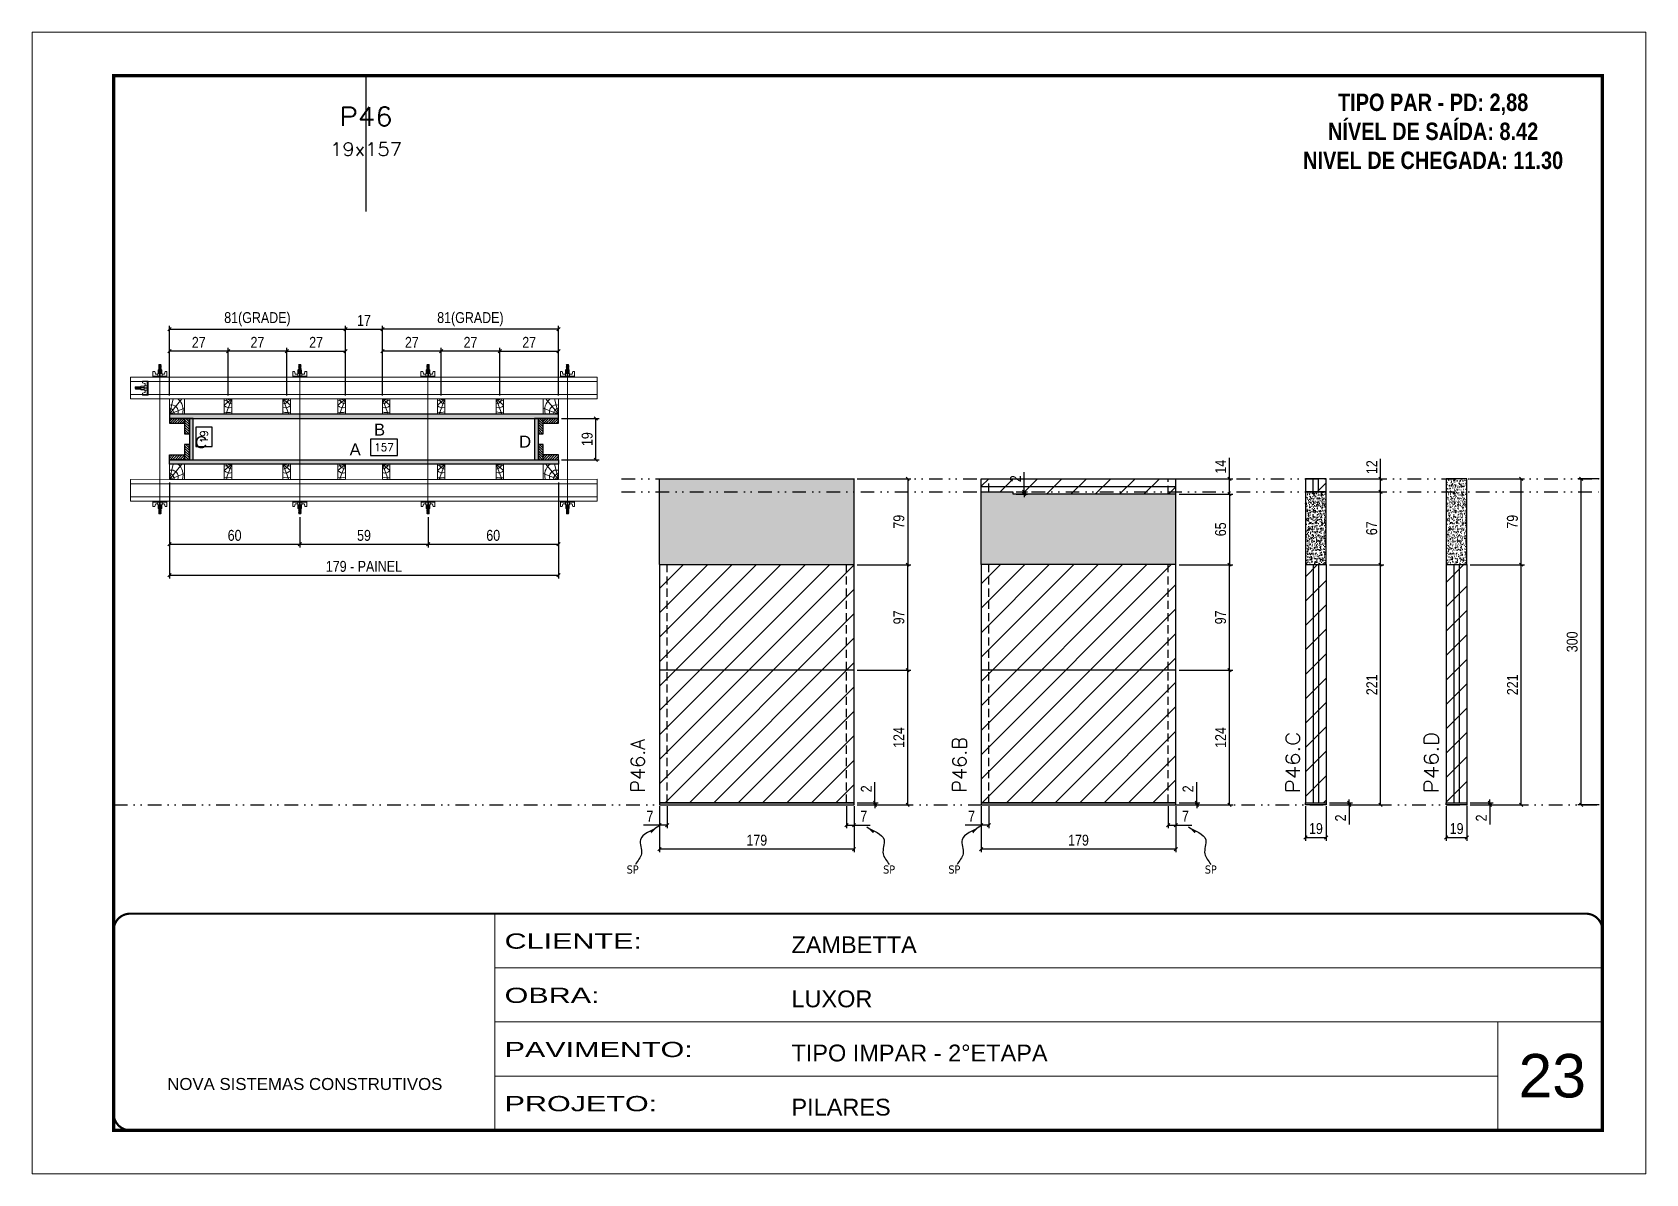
# Model space of a CAD drawing. Extents: x 14400 to 20667, y -21631 to 6985.
# Drawn here: x 17597 to 19082, y 192 to 1242 of the extents above; entities that cross this region are included whole.
import ezdxf
from ezdxf.enums import TextEntityAlignment as Align

# ---------------------------------------------------------------- set-up
doc = ezdxf.new("R2010")
doc.units = 0
for name, pattern in [('CONTINUO', [0]), ('DASHED', [0.75, 0.5, -0.25]), ('DIVIDE2', [0.625, 0.25, -0.125, 0, -0.125, 0, -0.125]), ('HIDDEN', [0.375, 0.25, -0.125])]:
    doc.linetypes.add(name, pattern=pattern)
for name, color, linetype, lineweight in [('CARIMBO', 255, 'Continuous', 9), ('Folhas', 255, 'Continuous', 9), ('Hachura', 251, 'Continuous', 9), ('Madeira', 126, 'Continuous', 18), ('Perfil Metálico', 224, 'Continuous', 18), ('SARRAFO DE PRESSAO', 251, 'DASHED', 9), ('Texto Seção', 7, 'Continuous', 15)]:
    doc.layers.add(name, color=color, linetype=linetype, lineweight=lineweight)
for name, color, linetype in [('CHAPA', 1, 'Continuous'), ('COTA', 241, 'Continuous'), ('MEIO_PONT', 93, 'Continuous'), ('NOMENCLATURA', 7, 'Continuous'), ('Nível', 160, 'Continuous'), ('Painéis', 200, 'Continuous'), ('SARR_2.2x7', 40, 'Continuous'), ('SARRAFO', 251, 'Continuous'), ('texto', 7, 'Continuous'), ('Texto de Titulo', 7, 'Continuous'), ('Texto Qtd Sarr', 242, 'Continuous'), ('TEXTO_GERAL', 7, 'Continuous')]:
    doc.layers.add(name, color=color, linetype=linetype)
doc.styles.add('ARIAL', font='arial.ttf')
doc.styles.add('COTA TECNICA', font='techl___.ttf', dxfattribs={"height": 10})
doc.styles.add('COTA TECNICA 2X', font='techl___.ttf', dxfattribs={"height": 10})
doc.styles.add('COTA TECNICA-50', font='techl___.ttf', dxfattribs={"height": 10})
doc.styles.add('REGUA-120', font='ROMANS.shx', dxfattribs={"height": 15})
doc.styles.add('ROMANC', font='techb___.ttf', dxfattribs={"height": 2.5})
doc.styles.add('ROMANS', font='romans.shx')
doc.styles.get("Standard").update_dxf_attribs({"font": 'arial.ttf'})
doc.styles.add('Tecnologia', font='')
doc.styles.get('Tecnologia').set_extended_font_data('Forgotten Futurist')
doc.dimstyles.new('COTA PAINEL-50', dxfattribs={"dimtxt": 10, "dimasz": 3, "dimexe": 3, "dimexo": 3, "dimgap": 3, "dimtad": 1, "dimdec": 1, "dimzin": 12, "dimdsep": 46, "dimtxsty": 'COTA TECNICA-50', "dimblk1": 'OBLIQUE', "dimblk2": 'OBLIQUE', "dimsah": 1, "dimcen": 0.9, "dimclrd": 4, "dimclre": 4, "dimclrt": 240, "dimadec": 1, "dimazin": 3, "dimtfac": 1, "dimtdec": 1, "dimtmove": 0, "dimatfit": 3, "dimfxl": 1, "dimtolj": 1, "dimtzin": 12, "dimarcsym": 0})
doc.dimstyles.new('PAINEL', dxfattribs={"dimtxt": 10, "dimasz": 3, "dimexe": 3, "dimexo": 3, "dimgap": 3, "dimtad": 1, "dimdec": 1, "dimzin": 12, "dimdsep": 46, "dimtxsty": 'COTA TECNICA', "dimblk1": 'OBLIQUE', "dimblk2": 'OBLIQUE', "dimsah": 1, "dimcen": 0.9, "dimclrd": 4, "dimclre": 4, "dimclrt": 240, "dimadec": 1, "dimazin": 3, "dimtfac": 1, "dimtdec": 1, "dimtmove": 0, "dimatfit": 3, "dimfxl": 1, "dimtolj": 1, "dimtzin": 12, "dimarcsym": 0})
doc.dimstyles.new('SECAO PILAR', dxfattribs={"dimtxt": 10, "dimasz": 3, "dimexe": 3, "dimexo": 3, "dimgap": 3, "dimtad": 1, "dimdec": 1, "dimlfac": 0.5, "dimzin": 12, "dimdsep": 46, "dimtxsty": 'COTA TECNICA 2X', "dimblk1": 'OBLIQUE', "dimblk2": 'OBLIQUE', "dimsah": 1, "dimcen": 0.9, "dimclrd": 256, "dimclre": 256, "dimclrt": 256, "dimadec": 1, "dimazin": 3, "dimtfac": 1, "dimtdec": 1, "dimtmove": 0, "dimatfit": 3, "dimfxl": 1, "dimtolj": 1, "dimtzin": 12, "dimarcsym": 0})
doc.dimstyles.new('SECÇÃO 2', dxfattribs={"dimtxt": 7, "dimasz": 6, "dimexe": 0.18, "dimexo": 2, "dimgap": -4, "dimtad": 3, "dimdec": 1, "dimlfac": 0.5, "dimzin": 12, "dimdsep": 46, "dimtxsty": 'ROMANS', "dimblk": 'ARCHTICK', "dimcen": 0.09, "dimse1": 1, "dimse2": 1, "dimsd1": 1, "dimsd2": 1, "dimclrd": 180, "dimclre": 5, "dimclrt": 1, "dimadec": 0, "dimazin": 3, "dimtfac": 1, "dimtdec": 1, "dimtofl": 0, "dimtmove": 0, "dimatfit": 3, "dimldrblk": 'ARCHTICK', "dimfxl": 1, "dimtolj": 1, "dimtzin": 0, "dimarcsym": 0})
doc.dimstyles.get("Standard").update_dxf_attribs({"dimtxt": 0.18, "dimasz": 0.18, "dimexe": 0.18, "dimexo": 0.0625, "dimgap": 0.09, "dimtad": 0, "dimtih": 1, "dimtoh": 1, "dimdec": 4, "dimzin": 0, "dimdsep": 46, "dimtxsty": 'Standard', "dimcen": 0.09, "dimadec": 0, "dimazin": 0, "dimtfac": 1, "dimtdec": 4, "dimtofl": 0, "dimtmove": 0, "dimatfit": 3, "dimfxl": 1, "dimtolj": 1, "dimtzin": 0, "dimarcsym": 0})
pattern_1 = [(225, (8599.2353, -22042.8084), (1.12253202, -1.12253202), [])]

msp = doc.modelspace()

# ---------------------------------------------------------------- texts
at = {"layer": 'CARIMBO', "style": 'ARIAL'}
msp.add_text('23', height=40, dxfattribs=at).set_placement((18964.83, 262))
at = {"layer": 'NOMENCLATURA', "color": 2, "insert": (18886.29, 1185.44), "char_height": 16, "attachment_point": 2, "style": 'ROMANC'}
msp.add_mtext_dynamic_manual_height_columns('TIPO PAR - PD: 2,88\\PNÍVEL DE SAÍDA: 8.42\\PNIVEL DE CHEGADA: 11.30', width=432.3511, gutter_width=1, heights=[0], dxfattribs=at)
at = {"layer": 'texto', "color": 0, "char_height": 7.5, "attachment_point": 5}
for insert in [(18149.54, 471.64), (18385.57, 471.64), (18445.63, 471.64), (18681.65, 471.64)]:
    msp.add_mtext('{\\fTahoma|b0|i0|c0|p34;\\C4;SP}', dxfattribs=dict(at, insert=insert))
at = {"layer": 'Texto Seção', "style": 'REGUA-120', "width": 1.1}
for s, p in [('P46.C', (18763.62, 541.9)), ('P46.D', (18891.14, 541.9))]:
    msp.add_text(s, height=13, rotation=90, dxfattribs=at).set_placement(p)
at = {"layer": 'Texto Seção', "char_height": 13, "width": 285.3299, "attachment_point": 7, "rotation": 90, "style": 'REGUA-120'}
for s, insert in [('\\pt26;P46.A', (18160.85, 542.39)), ('\\pt26;P46.B', (18456.94, 542.39))]:
    msp.add_mtext(s, dxfattribs=dict(at, insert=insert))
at = {"layer": 'TEXTO_GERAL', "style": 'ARIAL'}
for s, p in [('B', (17916.59, 876.35)), ('C', (17752.2, 864.74)), ('A', (17894.18, 858.12)), ('D', (18050.55, 865.32))]:
    msp.add_text(s, height=11, dxfattribs=at).set_placement(p, align=Align.MIDDLE_CENTER)

# ---------------------------------------------------------------- blocks, each defined once
blk = doc.blocks.new('9999999999')
at = {"color": 30, "linetype": 'CONTINUO'}
for p, q in [((98564.6, 34230.2), (98564.6, 34429.4)), ((98564.6, 34379.6), (99584, 34379.6)), ((98564.6, 34329.8), (99488, 34329.8)), ((99584, 34329.8), (99488, 34329.8)), ((99488, 34329.8), (99488, 34230.2)), ((98564.6, 34280), (99488, 34280))]:
    blk.add_line(p, q, dxfattribs=at)
at = {"color": 30, "linetype": 'CONTINUO', "const_width": 2}
blk.add_lwpolyline([(99584, 34230.2), (99584, 34414.4, 0.414214), (99569, 34429.4), (98229, 34429.4, 0.414214), (98214, 34414.4), (98214, 34245.2, 0.414214), (98229, 34230.2), (99584, 34230.2)], format="xyb", dxfattribs=at)
at = {"layer": 'Folhas'}
blk.add_lwpolyline([(98139, 34190.2), (99624, 34190.2), (99624, 35240.2), (98139, 35240.2)], close=True, dxfattribs=at)
at = {"layer": 'Folhas', "color": 30, "const_width": 3}
blk.add_lwpolyline([(98214, 34230.2), (99584, 34230.2), (99584, 35200.2), (98214, 35200.2)], close=True, dxfattribs=at)
at = {"color": 7, "linetype": 'Continuous', "ltscale": 5, "style": 'ARIAL'}
for s, height, p in [('ZAMBETTA', 15.48, (98837.7, 34393.1)), ('LUXOR', 15.48, (98837.7, 34343.3)), ('TIPO IMPAR - 2°ETAPA', 15.483, (98837.7, 34293.5)), ('NOVA SISTEMAS CONSTRUTIVOS', 11.059, (98263.2, 34267.2)), ('PILARES', 15.48, (98837.7, 34243.7))]:
    blk.add_text(s, height=height, dxfattribs=at).set_placement(p)
at = {"layer": 'Folhas', "color": 7, "style": 'Tecnologia', "width": 1.5}
for s, p in [('CLIENTE:', (98573.7, 34397.2)), ('OBRA:', (98573.7, 34347.3)), ('PAVIMENTO:', (98573.7, 34297.5)), ('PROJETO:', (98573.7, 34247.7))]:
    blk.add_text(s, height=14, dxfattribs=at).set_placement(p)
blk = doc.blocks.new('*D966')
at = {"layer": 'COTA', "color": 180, "lineweight": -2, "transparency": 16777216}
for p, q in [((17762.6, 878.7), (17747.6, 878.7)), ((17747.6, 878.7), (17747.6, 860.7)), ((17762.6, 860.7), (17762.6, 878.7)), ((17747.6, 860.7), (17762.6, 860.7))]:
    blk.add_line(p, q, dxfattribs=at)
at = {"layer": 'Defpoints', "color": 0, "transparency": 16777216}
for p in [(17762.5, 886.6), (17762.5, 848.6), (17766.6, 848.6)]:
    blk.add_point(p, dxfattribs=at)
at = {"layer": 'COTA', "color": 1, "transparency": 16777216, "insert": (17755.1, 869.7), "char_height": 7, "attachment_point": 5, "rotation": 90, "style": 'ROMANS'}
blk.add_mtext('\\A1;19', dxfattribs=at)
blk = doc.blocks.new('_ArchTick')
at = {"color": 0, "linetype": 'ByBlock', "const_width": 0.15}
blk.add_lwpolyline([(-0.5, -0.5), (0.5, 0.5)], dxfattribs=at)
blk = doc.blocks.new('*D967')
at = {"layer": 'COTA', "color": 180, "lineweight": -2, "transparency": 16777216}
for p, q in [((17933.2, 867.6), (17908.2, 867.6)), ((17908.2, 867.6), (17908.2, 852.6)), ((17933.2, 852.6), (17933.2, 867.6)), ((17908.2, 852.6), (17933.2, 852.6))]:
    blk.add_line(p, q, dxfattribs=at)
at = {"layer": 'Defpoints', "color": 0, "transparency": 16777216}
for p in [(17745.2, 848.6), (18059.2, 848.6), (18059.2, 848.6)]:
    blk.add_point(p, dxfattribs=at)
at = {"layer": 'COTA', "color": 1, "transparency": 16777216, "insert": (17920.7, 860.1), "char_height": 7, "attachment_point": 5, "style": 'ROMANS'}
blk.add_mtext('\\A1;157', dxfattribs=at)
blk = doc.blocks.new('_Oblique')
at = {"color": 0, "linetype": 'ByBlock', "lineweight": -2}
blk.add_line((-0.5, -0.5), (0.5, 0.5), dxfattribs=at)
blk = doc.blocks.new('*D968')
at = {"layer": 'COTA', "lineweight": -2, "transparency": 16777216}
for p, q in [((17723.2, 827.6), (17723.2, 739.4)), ((18081.2, 827.6), (18081.2, 739.4)), ((17723.2, 742.4), (18081.2, 742.4))]:
    blk.add_line(p, q, dxfattribs=at)
at = {"layer": 'Defpoints', "color": 0, "transparency": 16777216}
for p in [(17723.2, 830.6), (18081.2, 830.6), (18081.2, 742.4)]:
    blk.add_point(p, dxfattribs=at)
at = {"layer": 'COTA', "lineweight": -2, "transparency": 16777216, "xscale": 3, "yscale": 3, "zscale": 3, "rotation": 180}
blk.add_blockref('_Oblique', (17723.2, 742.4), dxfattribs=at)
at = {"layer": 'COTA', "lineweight": -2, "transparency": 16777216, "xscale": 3, "yscale": 3, "zscale": 3}
blk.add_blockref('_Oblique', (18081.2, 742.4), dxfattribs=at)
at = {"layer": 'COTA', "transparency": 16777216, "insert": (17902.2, 750.5), "char_height": 10, "attachment_point": 5, "style": 'COTA TECNICA 2X'}
blk.add_mtext('\\A1;179 - PAINEL', dxfattribs=at)
blk = doc.blocks.new('*D969')
at = {"layer": 'COTA', "lineweight": -2, "transparency": 16777216}
for p, q in [((17723.2, 827.6), (17723.2, 767.9)), ((17843.3, 795.8), (17843.3, 767.9)), ((17723.2, 770.9), (17843.3, 770.9))]:
    blk.add_line(p, q, dxfattribs=at)
at = {"layer": 'Defpoints', "color": 0, "transparency": 16777216}
for p in [(17723.2, 830.6), (17843.3, 798.8), (17843.3, 770.9)]:
    blk.add_point(p, dxfattribs=at)
at = {"layer": 'COTA', "lineweight": -2, "transparency": 16777216, "xscale": 3, "yscale": 3, "zscale": 3, "rotation": 180}
blk.add_blockref('_Oblique', (17723.2, 770.9), dxfattribs=at)
at = {"layer": 'COTA', "lineweight": -2, "transparency": 16777216, "xscale": 3, "yscale": 3, "zscale": 3}
blk.add_blockref('_Oblique', (17843.3, 770.9), dxfattribs=at)
at = {"layer": 'COTA', "transparency": 16777216, "insert": (17783.2, 779), "char_height": 10, "attachment_point": 5, "style": 'COTA TECNICA 2X'}
blk.add_mtext('\\A1;60', dxfattribs=at)
blk = doc.blocks.new('*D970')
at = {"layer": 'COTA', "lineweight": -2, "transparency": 16777216}
for p, q in [((18081.2, 827.6), (18081.2, 767.9)), ((17961.3, 795.8), (17961.3, 767.9)), ((17961.3, 770.9), (18081.2, 770.9))]:
    blk.add_line(p, q, dxfattribs=at)
at = {"layer": 'Defpoints', "color": 0, "transparency": 16777216}
for p in [(18081.2, 830.6), (17961.3, 798.8), (18081.2, 770.9)]:
    blk.add_point(p, dxfattribs=at)
at = {"layer": 'COTA', "lineweight": -2, "transparency": 16777216, "xscale": 3, "yscale": 3, "zscale": 3, "rotation": 180}
blk.add_blockref('_Oblique', (17961.3, 770.9), dxfattribs=at)
at = {"layer": 'COTA', "lineweight": -2, "transparency": 16777216, "xscale": 3, "yscale": 3, "zscale": 3}
blk.add_blockref('_Oblique', (18081.2, 770.9), dxfattribs=at)
at = {"layer": 'COTA', "transparency": 16777216, "insert": (18021.2, 779), "char_height": 10, "attachment_point": 5, "style": 'COTA TECNICA 2X'}
blk.add_mtext('\\A1;60', dxfattribs=at)
blk = doc.blocks.new('C')
at = {"layer": 'Hachura', "color": 0}
for p, q in [((0, 3.22), (0, -3.22)), ((0.45, 3.22), (0, 3.22)), ((0.46, 3.16), (0, 3.16)), ((0.46, 3.05), (0, 3.05)), ((0.46, 2.88), (0, 2.88)), ((0, 2.75), (0, -1.16)), ((0.46, 2.65), (0, 2.65)), ((0.46, 2.23), (0, 2.23)), ((0.46, 1.51), (0, 1.51)), ((0.39, 0.49), (0.17, 0.49)), ((0.45, -3.23), (0.45, 3.22)), ((0.45, 3.22), (2.58, 3.22)), ((1.74, 0.97), (0.45, 0.97)), ((1.45, 0.1), (0.45, 0.1)), ((1.35, 1.94), (1.35, 0.96)), ((2.58, 2.39), (1.47, 2.09)), ((1.74, -0.97), (1.74, 0.97)), ((1.74, 0.97), (1.74, 0.84)), ((1.74, 0.97), (1.74, 0.84)), ((1.74, 0.84), (3.35, 0.84)), ((3.35, 0.45), (1.74, 0.45)), ((2.58, 3.22), (2.58, 2.39)), ((3.32, 0.84), (3.32, -0.84)), ((3.35, 0.84), (3.35, -0.84)), ((3.68, 0.45), (3.35, 0.45)), ((3.84, -0.52), (3.35, 0.45)), ((3.35, 0.06), (3.67, -0.57)), ((3.68, 0.45), (4.16, -0.52)), ((3.72, 0.5), (4.25, -0.57)), ((4.37, -0.55), (3.83, 0.53)), ((4.15, 0.45), (3.93, 0.45)), ((4.42, -0.52), (3.93, 0.45)), ((4.15, 0.45), (4.26, 0.45)), ((4.26, 0.45), (4.74, -0.52)), ((4.3, 0.5), (4.83, -0.57)), ((4.95, -0.55), (4.41, 0.53)), ((4.51, 0.45), (4.84, 0.45)), ((5, -0.52), (4.51, 0.45)), ((4.84, 0.45), (5.32, -0.52)), ((4.88, 0.5), (5.41, -0.57)), ((5.53, -0.55), (4.99, 0.53)), ((5.58, -0.52), (5.09, 0.45)), ((5.42, 0.45), (5.09, 0.45)), ((5.58, -0.52), (5.09, 0.45)), ((5.42, 0.45), (5.74, -0.19)), ((5.46, 0.5), (5.74, -0.07)), ((5.74, 0.19), (5.57, 0.53)), ((5.74, 0.32), (5.68, 0.45)), ((5.68, 0.45), (5.74, 0.45)), ((5.74, 0.45), (5.9, 0.29)), ((5.74, 0.45), (5.74, -0.52)), ((5.9, -0.36), (5.9, 0.29)), ((0.45, 0), (0, 0)), ((0.46, -1.52), (0, -1.52)), ((0.46, -2.23), (0, -2.23)), ((0.46, -2.65), (0, -2.65)), ((0.46, -2.88), (0, -2.88)), ((0.46, -3.05), (0, -3.05)), ((0.46, -3.16), (0, -3.16)), ((0, -3.22), (2.57, -3.22)), ((0.08, -0.48), (0.29, -0.48)), ((0.29, -0.48), (0.4, -0.48)), ((0.45, 0), (0.45, -0.97)), ((0.45, -0.16), (1.45, -0.16)), ((0.45, -0.65), (0.45, -0.32)), ((0.45, -3.23), (0.45, -0.65)), ((0.45, -0.97), (1.74, -0.97)), ((1.35, -1.94), (1.35, -0.97)), ((2.58, -2.39), (1.47, -2.1)), ((3.35, -0.32), (1.74, -0.32)), ((3.35, -0.84), (1.74, -0.84)), ((2.58, -3.23), (2.58, -2.39)), ((3.35, -0.07), (3.58, -0.52)), ((3.35, -0.52), (3.58, -0.52)), ((3.84, -0.52), (4.16, -0.52)), ((4.42, -0.52), (4.74, -0.52)), ((4.63, -0.52), (4.74, -0.52)), ((5, -0.52), (5.32, -0.52)), ((5.58, -0.52), (5.74, -0.52)), ((5.74, -0.52), (5.9, -0.36)), ((5.74, -0.52), (5.74, -0.52))]:
    blk.add_line(p, q, dxfattribs=at)
for centre, radius, start, end in [((1.52, 1.94), 0.161, 104.74356, 180), ((1.44, -0.03), 0.129, 272.69497, 87.30503), ((3.81, 0.39), 0.143, 25.56881, 154.43119), ((4.39, 0.39), 0.143, 25.56881, 154.43119), ((4.97, 0.39), 0.143, 25.56881, 154.43119), ((5.55, 0.39), 0.143, 25.56881, 154.43119), ((0.17, -0.37), 0.174, 221.74404, 317.85924), ((1.52, -1.94), 0.161, 180, 255.25644), ((3.71, -0.4), 0.174, 222.14076, 318.25596), ((4.29, -0.4), 0.174, 222.14076, 318.25596), ((4.87, -0.4), 0.174, 222.14076, 318.25596), ((5.45, -0.4), 0.174, 222.14076, 318.25596), ((5.61, -0.4), 0.174, 317.85924, 318.25596)]:
    blk.add_arc(centre, radius, start, end, dxfattribs=at)
blk = doc.blocks.new('*D971')
at = {"layer": 'COTA', "lineweight": -2, "transparency": 16777216}
for p, q in [((17843.3, 795.8), (17843.3, 767.9)), ((17961.3, 795.8), (17961.3, 767.9)), ((17843.3, 770.9), (17961.3, 770.9))]:
    blk.add_line(p, q, dxfattribs=at)
at = {"layer": 'Defpoints', "color": 0, "transparency": 16777216}
for p in [(17843.3, 798.8), (17961.3, 798.8), (17961.3, 770.9)]:
    blk.add_point(p, dxfattribs=at)
at = {"layer": 'COTA', "lineweight": -2, "transparency": 16777216, "xscale": 3, "yscale": 3, "zscale": 3, "rotation": 180}
blk.add_blockref('_Oblique', (17843.3, 770.9), dxfattribs=at)
at = {"layer": 'COTA', "lineweight": -2, "transparency": 16777216, "xscale": 3, "yscale": 3, "zscale": 3}
blk.add_blockref('_Oblique', (17961.3, 770.9), dxfattribs=at)
at = {"layer": 'COTA', "transparency": 16777216, "insert": (17902.3, 779), "char_height": 10, "attachment_point": 5, "style": 'COTA TECNICA 2X'}
blk.add_mtext('\\A1;59', dxfattribs=at)
blk = doc.blocks.new('*D972')
at = {"layer": 'COTA', "lineweight": -2, "transparency": 16777216}
for p, q in [((17919.2, 907.6), (17919.2, 971.7)), ((18081.2, 968.7), (17919.2, 968.7)), ((18081.2, 907.6), (18081.2, 971.7))]:
    blk.add_line(p, q, dxfattribs=at)
at = {"layer": 'Defpoints', "color": 0, "transparency": 16777216}
for p in [(17919.2, 968.7), (17919.2, 904.6), (18081.2, 904.6)]:
    blk.add_point(p, dxfattribs=at)
at = {"layer": 'COTA', "lineweight": -2, "transparency": 16777216, "xscale": 3, "yscale": 3, "zscale": 3, "rotation": 180}
blk.add_blockref('_Oblique', (17919.2, 968.7), dxfattribs=at)
at = {"layer": 'COTA', "lineweight": -2, "transparency": 16777216, "xscale": 3, "yscale": 3, "zscale": 3}
blk.add_blockref('_Oblique', (18081.2, 968.7), dxfattribs=at)
at = {"layer": 'COTA', "transparency": 16777216, "insert": (18000.2, 977.9), "char_height": 10, "attachment_point": 5, "style": 'COTA TECNICA 2X'}
blk.add_mtext('\\A1;81(GRADE)', dxfattribs=at)
blk = doc.blocks.new('*D973')
at = {"layer": 'COTA', "lineweight": -2, "transparency": 16777216}
for p, q in [((18084.2, 886.6), (18118.7, 886.6)), ((18115.7, 848.6), (18115.7, 886.6)), ((18084.2, 848.6), (18118.7, 848.6))]:
    blk.add_line(p, q, dxfattribs=at)
at = {"layer": 'Defpoints', "color": 0, "transparency": 16777216}
for p in [(18081.2, 886.6), (18115.7, 886.6), (18081.2, 848.6)]:
    blk.add_point(p, dxfattribs=at)
at = {"layer": 'COTA', "lineweight": -2, "transparency": 16777216, "xscale": 3, "yscale": 3, "zscale": 3}
for p, rotation in [((18115.7, 886.6), 90), ((18115.7, 848.6), 270)]:
    blk.add_blockref('_Oblique', p, dxfattribs=dict(at, rotation=rotation))
at = {"layer": 'COTA', "transparency": 16777216, "insert": (18107.7, 867.6), "char_height": 10, "attachment_point": 5, "rotation": 90, "style": 'COTA TECNICA 2X'}
blk.add_mtext('\\A1;19', dxfattribs=at)
blk = doc.blocks.new('PONTALETE')
at = {"layer": 'Madeira'}
for q in [(2.71, 7), (7, 5.76), (7, 1.74)]:
    blk.add_line((0, 0), q, dxfattribs=at)
blk.add_lwpolyline([(0, 0), (7, 0), (7, 7), (0, 7)], close=True, dxfattribs=at)
for centre, radius, start, end in [((2.04, 0.06), 6.23, 37.28179, 109.09128), ((1.09, 0.9), 3.19, 343.60304, 109.98471), ((-0.21, -0.78), 3.09, 14.63219, 86.0383)]:
    blk.add_arc(centre, radius, start, end, dxfattribs=at)
blk = doc.blocks.new('titulo1')
at = {"layer": 'Defpoints', "color": 252, "linetype": 'HIDDEN', "ltscale": 2}
blk.add_line((0, 0), (0, 125), dxfattribs=at)
at = {"layer": 'Defpoints', "style": 'ROMANS', "oblique": 15}
blk.add_attdef('FOLHA', text='', height=10, dxfattribs=at).set_placement((0, 15.6), align=Align.MIDDLE_CENTER)
at = {"layer": 'Texto Qtd Sarr', "color": 3, "style": 'ROMANS', "oblique": 15}
for tag, height, p in [('TITULO', 17, (0, 71.4)), ('SEÇÃO', 12, (0, 41.5))]:
    blk.add_attdef(tag, text='', height=height, dxfattribs=at).set_placement(p, align=Align.MIDDLE_CENTER)
blk = doc.blocks.new('MEIO PONTALETE')
at = {"layer": 'Madeira'}
for q in [(2.71, 7), (3.5, 2.88), (3.5, 0.87)]:
    blk.add_line((0, 0), q, dxfattribs=at)
blk.add_lwpolyline([(0, 0), (3.5, 0), (3.5, 7), (0, 7)], close=True, dxfattribs=at)
for centre, radius, start, end in [((2.04, 0.06), 6.23, 76.44987, 109.09128), ((1.09, 0.9), 3.19, 40.90626, 109.98471), ((-0.21, -0.78), 3.09, 14.63219, 86.0383)]:
    blk.add_arc(centre, radius, start, end, dxfattribs=at)
blk = doc.blocks.new('*D974')
at = {"layer": 'COTA', "lineweight": -2, "transparency": 16777216}
for p, q in [((17777.2, 907.6), (17777.2, 951.5)), ((17831.2, 907.6), (17831.2, 951.5)), ((17831.2, 948.5), (17777.2, 948.5))]:
    blk.add_line(p, q, dxfattribs=at)
at = {"layer": 'Defpoints', "color": 0, "transparency": 16777216}
for p in [(17777.2, 948.5), (17777.2, 904.6), (17831.2, 904.6)]:
    blk.add_point(p, dxfattribs=at)
at = {"layer": 'COTA', "lineweight": -2, "transparency": 16777216, "xscale": 3, "yscale": 3, "zscale": 3, "rotation": 180}
blk.add_blockref('_Oblique', (17777.2, 948.5), dxfattribs=at)
at = {"layer": 'COTA', "lineweight": -2, "transparency": 16777216, "xscale": 3, "yscale": 3, "zscale": 3}
blk.add_blockref('_Oblique', (17831.2, 948.5), dxfattribs=at)
at = {"layer": 'COTA', "transparency": 16777216, "insert": (17804.2, 956.6), "char_height": 10, "attachment_point": 5, "style": 'COTA TECNICA 2X'}
blk.add_mtext('\\A1;27', dxfattribs=at)
blk = doc.blocks.new('*D975')
at = {"layer": 'COTA', "lineweight": -2, "transparency": 16777216}
for p, q in [((17723.2, 907.6), (17723.2, 951.5)), ((17777.2, 907.6), (17777.2, 951.5)), ((17777.2, 948.5), (17723.2, 948.5))]:
    blk.add_line(p, q, dxfattribs=at)
at = {"layer": 'Defpoints', "color": 0, "transparency": 16777216}
for p in [(17723.2, 948.5), (17723.2, 904.6), (17777.2, 904.6)]:
    blk.add_point(p, dxfattribs=at)
at = {"layer": 'COTA', "lineweight": -2, "transparency": 16777216, "xscale": 3, "yscale": 3, "zscale": 3, "rotation": 180}
blk.add_blockref('_Oblique', (17723.2, 948.5), dxfattribs=at)
at = {"layer": 'COTA', "lineweight": -2, "transparency": 16777216, "xscale": 3, "yscale": 3, "zscale": 3}
blk.add_blockref('_Oblique', (17777.2, 948.5), dxfattribs=at)
at = {"layer": 'COTA', "transparency": 16777216, "insert": (17750.2, 956.6), "char_height": 10, "attachment_point": 5, "style": 'COTA TECNICA 2X'}
blk.add_mtext('\\A1;27', dxfattribs=at)
blk = doc.blocks.new('*D976')
at = {"layer": 'COTA', "lineweight": -2, "transparency": 16777216}
for p, q in [((17723.2, 907.6), (17723.2, 971.7)), ((17723.2, 968.7), (17885.2, 968.7)), ((17885.2, 907.6), (17885.2, 971.7))]:
    blk.add_line(p, q, dxfattribs=at)
at = {"layer": 'Defpoints', "color": 0, "transparency": 16777216}
for p in [(17885.2, 968.7), (17723.2, 904.6), (17885.2, 904.6)]:
    blk.add_point(p, dxfattribs=at)
at = {"layer": 'COTA', "lineweight": -2, "transparency": 16777216, "xscale": 3, "yscale": 3, "zscale": 3, "rotation": 180}
blk.add_blockref('_Oblique', (17723.2, 968.7), dxfattribs=at)
at = {"layer": 'COTA', "lineweight": -2, "transparency": 16777216, "xscale": 3, "yscale": 3, "zscale": 3}
blk.add_blockref('_Oblique', (17885.2, 968.7), dxfattribs=at)
at = {"layer": 'COTA', "transparency": 16777216, "insert": (17804.2, 977.9), "char_height": 10, "attachment_point": 5, "style": 'COTA TECNICA 2X'}
blk.add_mtext('\\A1;81(GRADE)', dxfattribs=at)
blk = doc.blocks.new('*D987')
at = {"layer": 'COTA', "lineweight": -2, "transparency": 16777216}
for p, q in [((17885.2, 907.6), (17885.2, 971.7)), ((17885.2, 968.7), (17919.2, 968.7)), ((17919.2, 907.6), (17919.2, 971.7))]:
    blk.add_line(p, q, dxfattribs=at)
at = {"layer": 'Defpoints', "color": 0, "transparency": 16777216}
for p in [(17919.2, 968.7), (17885.2, 904.6), (17919.2, 904.6)]:
    blk.add_point(p, dxfattribs=at)
at = {"layer": 'COTA', "lineweight": -2, "transparency": 16777216, "xscale": 3, "yscale": 3, "zscale": 3, "rotation": 180}
blk.add_blockref('_Oblique', (17885.2, 968.7), dxfattribs=at)
at = {"layer": 'COTA', "lineweight": -2, "transparency": 16777216, "xscale": 3, "yscale": 3, "zscale": 3}
blk.add_blockref('_Oblique', (17919.2, 968.7), dxfattribs=at)
at = {"layer": 'COTA', "transparency": 16777216, "insert": (17902.2, 976.8), "char_height": 10, "attachment_point": 5, "style": 'COTA TECNICA 2X'}
blk.add_mtext('\\A1;17', dxfattribs=at)
blk = doc.blocks.new('*D988')
at = {"layer": 'COTA', "lineweight": -2, "transparency": 16777216}
for p, q in [((17831.2, 907.6), (17831.2, 951.5)), ((17885.2, 907.6), (17885.2, 951.5)), ((17831.2, 948.5), (17885.2, 948.5))]:
    blk.add_line(p, q, dxfattribs=at)
at = {"layer": 'Defpoints', "color": 0, "transparency": 16777216}
for p in [(17885.2, 948.5), (17831.2, 904.6), (17885.2, 904.6)]:
    blk.add_point(p, dxfattribs=at)
at = {"layer": 'COTA', "lineweight": -2, "transparency": 16777216, "xscale": 3, "yscale": 3, "zscale": 3, "rotation": 180}
blk.add_blockref('_Oblique', (17831.2, 948.5), dxfattribs=at)
at = {"layer": 'COTA', "lineweight": -2, "transparency": 16777216, "xscale": 3, "yscale": 3, "zscale": 3}
blk.add_blockref('_Oblique', (17885.2, 948.5), dxfattribs=at)
at = {"layer": 'COTA', "transparency": 16777216, "insert": (17858.2, 956.6), "char_height": 10, "attachment_point": 5, "style": 'COTA TECNICA 2X'}
blk.add_mtext('\\A1;27', dxfattribs=at)
blk = doc.blocks.new('*D977')
at = {"layer": 'COTA', "lineweight": -2, "transparency": 16777216}
for p, q in [((17973.3, 907.6), (17973.3, 951.6)), ((18027.3, 907.6), (18027.3, 951.6)), ((18027.3, 948.6), (17973.3, 948.6))]:
    blk.add_line(p, q, dxfattribs=at)
at = {"layer": 'Defpoints', "color": 0, "transparency": 16777216}
for p in [(17973.3, 948.6), (17973.3, 904.6), (18027.3, 904.6)]:
    blk.add_point(p, dxfattribs=at)
at = {"layer": 'COTA', "lineweight": -2, "transparency": 16777216, "xscale": 3, "yscale": 3, "zscale": 3, "rotation": 180}
blk.add_blockref('_Oblique', (17973.3, 948.6), dxfattribs=at)
at = {"layer": 'COTA', "lineweight": -2, "transparency": 16777216, "xscale": 3, "yscale": 3, "zscale": 3}
blk.add_blockref('_Oblique', (18027.3, 948.6), dxfattribs=at)
at = {"layer": 'COTA', "transparency": 16777216, "insert": (18000.3, 956.6), "char_height": 10, "attachment_point": 5, "style": 'COTA TECNICA 2X'}
blk.add_mtext('\\A1;27', dxfattribs=at)
blk = doc.blocks.new('*D978')
at = {"layer": 'COTA', "lineweight": -2, "transparency": 16777216}
for p, q in [((17919.3, 907.6), (17919.3, 951.6)), ((17973.3, 907.6), (17973.3, 951.6)), ((17973.3, 948.6), (17919.3, 948.6))]:
    blk.add_line(p, q, dxfattribs=at)
at = {"layer": 'Defpoints', "color": 0, "transparency": 16777216}
for p in [(17919.3, 948.6), (17919.3, 904.6), (17973.3, 904.6)]:
    blk.add_point(p, dxfattribs=at)
at = {"layer": 'COTA', "lineweight": -2, "transparency": 16777216, "xscale": 3, "yscale": 3, "zscale": 3, "rotation": 180}
blk.add_blockref('_Oblique', (17919.3, 948.6), dxfattribs=at)
at = {"layer": 'COTA', "lineweight": -2, "transparency": 16777216, "xscale": 3, "yscale": 3, "zscale": 3}
blk.add_blockref('_Oblique', (17973.3, 948.6), dxfattribs=at)
at = {"layer": 'COTA', "transparency": 16777216, "insert": (17946.3, 956.6), "char_height": 10, "attachment_point": 5, "style": 'COTA TECNICA 2X'}
blk.add_mtext('\\A1;27', dxfattribs=at)
blk = doc.blocks.new('*D989')
at = {"layer": 'COTA', "lineweight": -2, "transparency": 16777216}
for p, q in [((18027.3, 907.6), (18027.3, 951.6)), ((18081.3, 907.6), (18081.3, 951.6)), ((18027.3, 948.6), (18081.3, 948.6))]:
    blk.add_line(p, q, dxfattribs=at)
at = {"layer": 'Defpoints', "color": 0, "transparency": 16777216}
for p in [(18081.3, 948.6), (18027.3, 904.6), (18081.3, 904.6)]:
    blk.add_point(p, dxfattribs=at)
at = {"layer": 'COTA', "lineweight": -2, "transparency": 16777216, "xscale": 3, "yscale": 3, "zscale": 3, "rotation": 180}
blk.add_blockref('_Oblique', (18027.3, 948.6), dxfattribs=at)
at = {"layer": 'COTA', "lineweight": -2, "transparency": 16777216, "xscale": 3, "yscale": 3, "zscale": 3}
blk.add_blockref('_Oblique', (18081.3, 948.6), dxfattribs=at)
at = {"layer": 'COTA', "transparency": 16777216, "insert": (18054.3, 956.6), "char_height": 10, "attachment_point": 5, "style": 'COTA TECNICA 2X'}
blk.add_mtext('\\A1;27', dxfattribs=at)
blk = doc.blocks.new('*D979')
at = {"layer": 'COTA', "color": 4, "lineweight": -2, "transparency": 16777216}
for p, q in [((18470.4, 530.1), (18470.4, 487.5)), ((18649.4, 530.1), (18649.4, 487.5)), ((18649.4, 490.5), (18470.4, 490.5))]:
    blk.add_line(p, q, dxfattribs=at)
at = {"layer": 'Defpoints', "color": 0, "transparency": 16777216}
for p in [(18470.4, 533.1), (18649.4, 533.1), (18470.4, 490.5)]:
    blk.add_point(p, dxfattribs=at)
at = {"layer": 'COTA', "color": 4, "lineweight": -2, "transparency": 16777216, "xscale": 3, "yscale": 3, "zscale": 3, "rotation": 180}
blk.add_blockref('_Oblique', (18470.4, 490.5), dxfattribs=at)
at = {"layer": 'COTA', "color": 4, "lineweight": -2, "transparency": 16777216, "xscale": 3, "yscale": 3, "zscale": 3}
blk.add_blockref('_Oblique', (18649.4, 490.5), dxfattribs=at)
at = {"layer": 'COTA', "color": 240, "transparency": 16777216, "insert": (18559.9, 498.6), "char_height": 10, "attachment_point": 5, "style": 'COTA TECNICA'}
blk.add_mtext('\\A1;179', dxfattribs=at)
blk = doc.blocks.new('*D980')
at = {"layer": 'COTA', "color": 4, "lineweight": -2, "transparency": 16777216}
for p, q in [((18642.4, 530.1), (18642.4, 509.6)), ((18649.4, 528.1), (18649.4, 509.6)), ((18642.4, 512.6), (18649.4, 512.6)), ((18649.4, 512.6), (18664.1, 512.6))]:
    blk.add_line(p, q, dxfattribs=at)
at = {"layer": 'Defpoints', "color": 0, "transparency": 16777216}
for p in [(18642.4, 533.1), (18649.4, 531.1), (18649.4, 512.6)]:
    blk.add_point(p, dxfattribs=at)
at = {"layer": 'COTA', "color": 4, "lineweight": -2, "transparency": 16777216, "xscale": 3, "yscale": 3, "zscale": 3, "rotation": 180}
blk.add_blockref('_Oblique', (18642.4, 512.6), dxfattribs=at)
at = {"layer": 'COTA', "color": 4, "lineweight": -2, "transparency": 16777216, "xscale": 3, "yscale": 3, "zscale": 3}
blk.add_blockref('_Oblique', (18649.4, 512.6), dxfattribs=at)
at = {"layer": 'COTA', "color": 240, "transparency": 16777216, "insert": (18658.3, 520.7), "char_height": 10, "attachment_point": 5, "style": 'COTA TECNICA-50'}
blk.add_mtext('\\A1;7', dxfattribs=at)
blk = doc.blocks.new('*D981')
at = {"layer": 'COTA', "color": 4, "lineweight": -2, "transparency": 16777216}
for p, q in [((18470.4, 528.1), (18470.4, 509.6)), ((18477.4, 530.1), (18477.4, 509.6)), ((18470.4, 512.6), (18455.7, 512.6)), ((18477.4, 512.6), (18470.4, 512.6))]:
    blk.add_line(p, q, dxfattribs=at)
at = {"layer": 'Defpoints', "color": 0, "transparency": 16777216}
for p in [(18470.4, 531.1), (18477.4, 533.1), (18470.4, 512.6)]:
    blk.add_point(p, dxfattribs=at)
at = {"layer": 'COTA', "color": 4, "lineweight": -2, "transparency": 16777216, "xscale": 3, "yscale": 3, "zscale": 3, "rotation": 180}
blk.add_blockref('_Oblique', (18470.4, 512.6), dxfattribs=at)
at = {"layer": 'COTA', "color": 4, "lineweight": -2, "transparency": 16777216, "xscale": 3, "yscale": 3, "zscale": 3}
blk.add_blockref('_Oblique', (18477.4, 512.6), dxfattribs=at)
at = {"layer": 'COTA', "color": 240, "transparency": 16777216, "insert": (18461.5, 520.7), "char_height": 10, "attachment_point": 5, "style": 'COTA TECNICA-50'}
blk.add_mtext('\\A1;7', dxfattribs=at)
blk = doc.blocks.new('*D990')
at = {"layer": 'COTA', "color": 4, "linetype": 'ByBlock', "lineweight": -2, "transparency": 16777216}
for p, q in [((18652.4, 655.1), (18701.8, 655.1)), ((18698.8, 531.1), (18698.8, 655.1)), ((18652.4, 531.1), (18701.8, 531.1))]:
    blk.add_line(p, q, dxfattribs=at)
at = {"layer": 'Defpoints', "color": 0, "linetype": 'ByBlock', "transparency": 16777216}
for p in [(18649.4, 655.1), (18698.8, 655.1), (18649.4, 531.1)]:
    blk.add_point(p, dxfattribs=at)
at = {"layer": 'COTA', "color": 4, "linetype": 'ByBlock', "lineweight": -2, "transparency": 16777216, "xscale": 3, "yscale": 3, "zscale": 3}
for p, rotation in [((18698.8, 655.1), 90), ((18698.8, 531.1), 270)]:
    blk.add_blockref('_Oblique', p, dxfattribs=dict(at, rotation=rotation))
at = {"layer": 'COTA', "color": 240, "linetype": 'ByBlock', "transparency": 16777216, "insert": (18690.7, 593.1), "char_height": 10, "attachment_point": 5, "rotation": 90, "style": 'COTA TECNICA'}
blk.add_mtext('\\A1;124', dxfattribs=at)
blk = doc.blocks.new('*D982')
at = {"layer": 'COTA', "color": 4, "lineweight": -2, "transparency": 16777216}
for p, q in [((18668.7, 533.1), (18668.7, 551.9)), ((18652.4, 533.1), (18671.7, 533.1)), ((18652.4, 531.1), (18671.7, 531.1)), ((18668.7, 531.1), (18668.7, 533.1)), ((18668.7, 531.1), (18668.7, 528.1))]:
    blk.add_line(p, q, dxfattribs=at)
at = {"layer": 'Defpoints', "color": 0, "transparency": 16777216}
for p in [(18649.4, 533.1), (18649.4, 531.1), (18668.7, 531.1)]:
    blk.add_point(p, dxfattribs=at)
at = {"layer": 'COTA', "color": 4, "lineweight": -2, "transparency": 16777216, "xscale": 3, "yscale": 3, "zscale": 3}
for p, rotation in [((18668.7, 533.1), 270), ((18668.7, 531.1), 90)]:
    blk.add_blockref('_Oblique', p, dxfattribs=dict(at, rotation=rotation))
at = {"layer": 'COTA', "color": 240, "transparency": 16777216, "insert": (18660.7, 545.9), "char_height": 10, "attachment_point": 5, "rotation": 90, "style": 'COTA TECNICA-50'}
blk.add_mtext('\\A1;2', dxfattribs=at)
blk = doc.blocks.new('*D991')
at = {"layer": 'COTA', "color": 4, "linetype": 'ByBlock', "lineweight": -2, "transparency": 16777216}
for p, q in [((18652.4, 655.1), (18701.8, 655.1)), ((18698.8, 531.1), (18698.8, 655.1)), ((18652.4, 531.1), (18701.8, 531.1))]:
    blk.add_line(p, q, dxfattribs=at)
at = {"layer": 'Defpoints', "color": 0, "linetype": 'ByBlock', "transparency": 16777216}
for p in [(18649.4, 655.1), (18698.8, 655.1), (18649.4, 531.1)]:
    blk.add_point(p, dxfattribs=at)
at = {"layer": 'COTA', "color": 4, "linetype": 'ByBlock', "lineweight": -2, "transparency": 16777216, "xscale": 3, "yscale": 3, "zscale": 3}
for p, rotation in [((18698.8, 655.1), 90), ((18698.8, 531.1), 270)]:
    blk.add_blockref('_Oblique', p, dxfattribs=dict(at, rotation=rotation))
at = {"layer": 'COTA', "color": 240, "linetype": 'ByBlock', "transparency": 16777216, "insert": (18690.7, 593.1), "char_height": 10, "attachment_point": 5, "rotation": 90, "style": 'COTA TECNICA'}
blk.add_mtext('\\A1;124', dxfattribs=at)
blk = doc.blocks.new('*D992')
at = {"layer": 'COTA', "color": 4, "lineweight": -2, "transparency": 16777216}
for p, q in [((18652.4, 752.1), (18701.8, 752.1)), ((18698.8, 655.1), (18698.8, 752.1)), ((18652.4, 655.1), (18701.8, 655.1))]:
    blk.add_line(p, q, dxfattribs=at)
at = {"layer": 'Defpoints', "color": 0, "transparency": 16777216}
for p in [(18649.4, 752.1), (18698.8, 752.1), (18649.4, 655.1)]:
    blk.add_point(p, dxfattribs=at)
at = {"layer": 'COTA', "color": 4, "lineweight": -2, "transparency": 16777216, "xscale": 3, "yscale": 3, "zscale": 3}
for p, rotation in [((18698.8, 752.1), 90), ((18698.8, 655.1), 270)]:
    blk.add_blockref('_Oblique', p, dxfattribs=dict(at, rotation=rotation))
at = {"layer": 'COTA', "color": 240, "transparency": 16777216, "insert": (18690.7, 703.6), "char_height": 10, "attachment_point": 5, "rotation": 90, "style": 'COTA TECNICA'}
blk.add_mtext('\\A1;97', dxfattribs=at)
blk = doc.blocks.new('*D993')
at = {"layer": 'COTA', "color": 4, "lineweight": -2, "transparency": 16777216}
for p, q in [((18698.8, 831.1), (18698.8, 850.3)), ((18652.4, 831.1), (18701.8, 831.1)), ((18652.4, 817.1), (18701.8, 817.1)), ((18698.8, 817.1), (18698.8, 831.1))]:
    blk.add_line(p, q, dxfattribs=at)
at = {"layer": 'Defpoints', "color": 0, "transparency": 16777216}
for p in [(18649.4, 831.1), (18649.4, 817.1), (18698.8, 831.1)]:
    blk.add_point(p, dxfattribs=at)
at = {"layer": 'COTA', "color": 4, "lineweight": -2, "transparency": 16777216, "xscale": 3, "yscale": 3, "zscale": 3}
for p, rotation in [((18698.8, 831.1), 90), ((18698.8, 817.1), 270)]:
    blk.add_blockref('_Oblique', p, dxfattribs=dict(at, rotation=rotation))
at = {"layer": 'COTA', "color": 240, "transparency": 16777216, "insert": (18690.7, 842.2), "char_height": 10, "attachment_point": 5, "rotation": 90, "style": 'COTA TECNICA'}
blk.add_mtext('\\A1;14', dxfattribs=at)
blk = doc.blocks.new('*D983')
at = {"layer": 'COTA', "color": 4, "lineweight": -2, "transparency": 16777216}
for p, q in [((18174.3, 530.1), (18174.3, 487.5)), ((18353.3, 530.1), (18353.3, 487.5)), ((18353.3, 490.5), (18174.3, 490.5))]:
    blk.add_line(p, q, dxfattribs=at)
at = {"layer": 'Defpoints', "color": 0, "transparency": 16777216}
for p in [(18174.3, 533.1), (18353.3, 533.1), (18174.3, 490.5)]:
    blk.add_point(p, dxfattribs=at)
at = {"layer": 'COTA', "color": 4, "lineweight": -2, "transparency": 16777216, "xscale": 3, "yscale": 3, "zscale": 3, "rotation": 180}
blk.add_blockref('_Oblique', (18174.3, 490.5), dxfattribs=at)
at = {"layer": 'COTA', "color": 4, "lineweight": -2, "transparency": 16777216, "xscale": 3, "yscale": 3, "zscale": 3}
blk.add_blockref('_Oblique', (18353.3, 490.5), dxfattribs=at)
at = {"layer": 'COTA', "color": 240, "transparency": 16777216, "insert": (18263.8, 498.6), "char_height": 10, "attachment_point": 5, "style": 'COTA TECNICA'}
blk.add_mtext('\\A1;179', dxfattribs=at)
blk = doc.blocks.new('*D984')
at = {"layer": 'COTA', "color": 4, "lineweight": -2, "transparency": 16777216}
for p, q in [((18346.3, 530.1), (18346.3, 509.6)), ((18353.3, 528.1), (18353.3, 509.6)), ((18346.3, 512.6), (18353.3, 512.6)), ((18353.3, 512.6), (18368, 512.6))]:
    blk.add_line(p, q, dxfattribs=at)
at = {"layer": 'Defpoints', "color": 0, "transparency": 16777216}
for p in [(18346.3, 533.1), (18353.3, 531.1), (18353.3, 512.6)]:
    blk.add_point(p, dxfattribs=at)
at = {"layer": 'COTA', "color": 4, "lineweight": -2, "transparency": 16777216, "xscale": 3, "yscale": 3, "zscale": 3, "rotation": 180}
blk.add_blockref('_Oblique', (18346.3, 512.6), dxfattribs=at)
at = {"layer": 'COTA', "color": 4, "lineweight": -2, "transparency": 16777216, "xscale": 3, "yscale": 3, "zscale": 3}
blk.add_blockref('_Oblique', (18353.3, 512.6), dxfattribs=at)
at = {"layer": 'COTA', "color": 240, "transparency": 16777216, "insert": (18362.2, 520.7), "char_height": 10, "attachment_point": 5, "style": 'COTA TECNICA-50'}
blk.add_mtext('\\A1;7', dxfattribs=at)
blk = doc.blocks.new('*D985')
at = {"layer": 'COTA', "color": 4, "lineweight": -2, "transparency": 16777216}
for p, q in [((18174.3, 528.1), (18174.3, 509.6)), ((18181.3, 530.1), (18181.3, 509.6)), ((18174.3, 512.6), (18159.6, 512.6)), ((18181.3, 512.6), (18174.3, 512.6))]:
    blk.add_line(p, q, dxfattribs=at)
at = {"layer": 'Defpoints', "color": 0, "transparency": 16777216}
for p in [(18174.3, 531.1), (18181.3, 533.1), (18174.3, 512.6)]:
    blk.add_point(p, dxfattribs=at)
at = {"layer": 'COTA', "color": 4, "lineweight": -2, "transparency": 16777216, "xscale": 3, "yscale": 3, "zscale": 3, "rotation": 180}
blk.add_blockref('_Oblique', (18174.3, 512.6), dxfattribs=at)
at = {"layer": 'COTA', "color": 4, "lineweight": -2, "transparency": 16777216, "xscale": 3, "yscale": 3, "zscale": 3}
blk.add_blockref('_Oblique', (18181.3, 512.6), dxfattribs=at)
at = {"layer": 'COTA', "color": 240, "transparency": 16777216, "insert": (18165.5, 520.7), "char_height": 10, "attachment_point": 5, "style": 'COTA TECNICA-50'}
blk.add_mtext('\\A1;7', dxfattribs=at)
blk = doc.blocks.new('*D994')
at = {"layer": 'COTA', "color": 4, "linetype": 'ByBlock', "lineweight": -2, "transparency": 16777216}
for p, q in [((18356.3, 655.1), (18405.7, 655.1)), ((18402.7, 531.1), (18402.7, 655.1)), ((18356.3, 531.1), (18405.7, 531.1))]:
    blk.add_line(p, q, dxfattribs=at)
at = {"layer": 'Defpoints', "color": 0, "linetype": 'ByBlock', "transparency": 16777216}
for p in [(18353.3, 655.1), (18402.7, 655.1), (18353.3, 531.1)]:
    blk.add_point(p, dxfattribs=at)
at = {"layer": 'COTA', "color": 4, "linetype": 'ByBlock', "lineweight": -2, "transparency": 16777216, "xscale": 3, "yscale": 3, "zscale": 3}
for p, rotation in [((18402.7, 655.1), 90), ((18402.7, 531.1), 270)]:
    blk.add_blockref('_Oblique', p, dxfattribs=dict(at, rotation=rotation))
at = {"layer": 'COTA', "color": 240, "linetype": 'ByBlock', "transparency": 16777216, "insert": (18394.6, 593.1), "char_height": 10, "attachment_point": 5, "rotation": 90, "style": 'COTA TECNICA'}
blk.add_mtext('\\A1;124', dxfattribs=at)
blk = doc.blocks.new('*D986')
at = {"layer": 'COTA', "color": 4, "lineweight": -2, "transparency": 16777216}
for p, q in [((18372.6, 533.1), (18372.6, 551.9)), ((18356.3, 533.1), (18375.6, 533.1)), ((18356.3, 531.1), (18375.6, 531.1)), ((18372.6, 531.1), (18372.6, 533.1)), ((18372.6, 531.1), (18372.6, 528.1))]:
    blk.add_line(p, q, dxfattribs=at)
at = {"layer": 'Defpoints', "color": 0, "transparency": 16777216}
for p in [(18353.3, 533.1), (18353.3, 531.1), (18372.6, 531.1)]:
    blk.add_point(p, dxfattribs=at)
at = {"layer": 'COTA', "color": 4, "lineweight": -2, "transparency": 16777216, "xscale": 3, "yscale": 3, "zscale": 3}
for p, rotation in [((18372.6, 533.1), 270), ((18372.6, 531.1), 90)]:
    blk.add_blockref('_Oblique', p, dxfattribs=dict(at, rotation=rotation))
at = {"layer": 'COTA', "color": 240, "transparency": 16777216, "insert": (18364.6, 545.9), "char_height": 10, "attachment_point": 5, "rotation": 90, "style": 'COTA TECNICA-50'}
blk.add_mtext('\\A1;2', dxfattribs=at)
blk = doc.blocks.new('*D995')
at = {"layer": 'COTA', "color": 4, "linetype": 'ByBlock', "lineweight": -2, "transparency": 16777216}
for p, q in [((18356.3, 655.1), (18405.7, 655.1)), ((18402.7, 531.1), (18402.7, 655.1)), ((18356.3, 531.1), (18405.7, 531.1))]:
    blk.add_line(p, q, dxfattribs=at)
at = {"layer": 'Defpoints', "color": 0, "linetype": 'ByBlock', "transparency": 16777216}
for p in [(18353.3, 655.1), (18402.7, 655.1), (18353.3, 531.1)]:
    blk.add_point(p, dxfattribs=at)
at = {"layer": 'COTA', "color": 4, "linetype": 'ByBlock', "lineweight": -2, "transparency": 16777216, "xscale": 3, "yscale": 3, "zscale": 3}
for p, rotation in [((18402.7, 655.1), 90), ((18402.7, 531.1), 270)]:
    blk.add_blockref('_Oblique', p, dxfattribs=dict(at, rotation=rotation))
at = {"layer": 'COTA', "color": 240, "linetype": 'ByBlock', "transparency": 16777216, "insert": (18394.6, 593.1), "char_height": 10, "attachment_point": 5, "rotation": 90, "style": 'COTA TECNICA'}
blk.add_mtext('\\A1;124', dxfattribs=at)
blk = doc.blocks.new('*D996')
at = {"layer": 'COTA', "color": 4, "lineweight": -2, "transparency": 16777216}
for p, q in [((18356.3, 752.1), (18405.7, 752.1)), ((18402.7, 655.1), (18402.7, 752.1)), ((18356.3, 655.1), (18405.7, 655.1))]:
    blk.add_line(p, q, dxfattribs=at)
at = {"layer": 'Defpoints', "color": 0, "transparency": 16777216}
for p in [(18353.3, 752.1), (18402.7, 752.1), (18353.3, 655.1)]:
    blk.add_point(p, dxfattribs=at)
at = {"layer": 'COTA', "color": 4, "lineweight": -2, "transparency": 16777216, "xscale": 3, "yscale": 3, "zscale": 3}
for p, rotation in [((18402.7, 752.1), 90), ((18402.7, 655.1), 270)]:
    blk.add_blockref('_Oblique', p, dxfattribs=dict(at, rotation=rotation))
at = {"layer": 'COTA', "color": 240, "transparency": 16777216, "insert": (18394.6, 703.6), "char_height": 10, "attachment_point": 5, "rotation": 90, "style": 'COTA TECNICA'}
blk.add_mtext('\\A1;97', dxfattribs=at)
blk = doc.blocks.new('*D997')
at = {"layer": 'COTA', "color": 4, "lineweight": -2, "transparency": 16777216}
for p, q in [((19039, 831.1), (19019.5, 831.1)), ((19022.5, 531.1), (19022.5, 831.1)), ((19039, 531.1), (19019.5, 531.1))]:
    blk.add_line(p, q, dxfattribs=at)
at = {"layer": 'Defpoints', "color": 0, "transparency": 16777216}
for p in [(19022.5, 831.1), (19042, 831.1), (19042, 531.1)]:
    blk.add_point(p, dxfattribs=at)
at = {"layer": 'COTA', "color": 4, "lineweight": -2, "transparency": 16777216, "xscale": 3, "yscale": 3, "zscale": 3}
for p, rotation in [((19022.5, 831.1), 90), ((19022.5, 531.1), 270)]:
    blk.add_blockref('_Oblique', p, dxfattribs=dict(at, rotation=rotation))
at = {"layer": 'COTA', "color": 240, "transparency": 16777216, "insert": (19014.3, 681.1), "char_height": 10, "attachment_point": 5, "rotation": 90, "style": 'COTA TECNICA'}
blk.add_mtext('\\A1;300', dxfattribs=at)
blk = doc.blocks.new('*D1034')
at = {"layer": 'COTA', "color": 4, "lineweight": -2, "transparency": 16777216}
for p, q in [((18509.9, 819.1), (18509.9, 837.2)), ((18502.4, 819.1), (18512.9, 819.1)), ((18502.4, 817.1), (18512.9, 817.1)), ((18509.9, 817.1), (18509.9, 819.1)), ((18509.9, 817.1), (18509.9, 814.1))]:
    blk.add_line(p, q, dxfattribs=at)
at = {"layer": 'Defpoints', "color": 0, "transparency": 16777216}
for p in [(18499.4, 819.1), (18499.4, 817.1), (18509.9, 819.1)]:
    blk.add_point(p, dxfattribs=at)
at = {"layer": 'COTA', "color": 4, "lineweight": -2, "transparency": 16777216, "xscale": 3, "yscale": 3, "zscale": 3}
for p, rotation in [((18509.9, 819.1), 270), ((18509.9, 817.1), 90)]:
    blk.add_blockref('_Oblique', p, dxfattribs=dict(at, rotation=rotation))
at = {"layer": 'COTA', "color": 240, "transparency": 16777216, "insert": (18501.9, 831.2), "char_height": 10, "attachment_point": 5, "rotation": 90, "style": 'COTA TECNICA'}
blk.add_mtext('\\A1;2', dxfattribs=at)
blk = doc.blocks.new('*D1275')
at = {"layer": 'COTA', "color": 4, "lineweight": -2, "transparency": 16777216}
for p, q in [((18356.3, 831.1), (18405.7, 831.1)), ((18402.7, 831.1), (18402.7, 752.1)), ((18356.3, 752.1), (18405.7, 752.1))]:
    blk.add_line(p, q, dxfattribs=at)
at = {"layer": 'Defpoints', "color": 0, "transparency": 16777216}
for p in [(18353.3, 831.1), (18353.3, 752.1), (18402.7, 752.1)]:
    blk.add_point(p, dxfattribs=at)
at = {"layer": 'COTA', "color": 4, "lineweight": -2, "transparency": 16777216, "xscale": 3, "yscale": 3, "zscale": 3}
for p, rotation in [((18402.7, 831.1), 90), ((18402.7, 752.1), 270)]:
    blk.add_blockref('_Oblique', p, dxfattribs=dict(at, rotation=rotation))
at = {"layer": 'COTA', "color": 240, "transparency": 16777216, "insert": (18394.6, 791.6), "char_height": 10, "attachment_point": 5, "rotation": 90, "style": 'COTA TECNICA'}
blk.add_mtext('\\A1;79', dxfattribs=at)
blk = doc.blocks.new('*D1276')
at = {"layer": 'COTA', "color": 4, "lineweight": -2, "transparency": 16777216}
for p, q in [((18652.4, 817.1), (18701.8, 817.1)), ((18698.8, 817.1), (18698.8, 752.1)), ((18652.4, 752.1), (18701.8, 752.1))]:
    blk.add_line(p, q, dxfattribs=at)
at = {"layer": 'Defpoints', "color": 0, "transparency": 16777216}
for p in [(18649.4, 817.1), (18649.4, 752.1), (18698.8, 752.1)]:
    blk.add_point(p, dxfattribs=at)
at = {"layer": 'COTA', "color": 4, "lineweight": -2, "transparency": 16777216, "xscale": 3, "yscale": 3, "zscale": 3}
for p, rotation in [((18698.8, 817.1), 90), ((18698.8, 752.1), 270)]:
    blk.add_blockref('_Oblique', p, dxfattribs=dict(at, rotation=rotation))
at = {"layer": 'COTA', "color": 240, "transparency": 16777216, "insert": (18690.7, 784.6), "char_height": 10, "attachment_point": 5, "rotation": 90, "style": 'COTA TECNICA'}
blk.add_mtext('\\A1;65', dxfattribs=at)
blk = doc.blocks.new('*D1277')
at = {"layer": 'COTA', "color": 4, "lineweight": -2, "transparency": 16777216}
for p, q in [((18768.9, 530.1), (18768.9, 498.2)), ((18787.9, 530.1), (18787.9, 498.2)), ((18768.9, 501.2), (18787.9, 501.2))]:
    blk.add_line(p, q, dxfattribs=at)
at = {"layer": 'Defpoints', "color": 0, "transparency": 16777216}
for p in [(18768.9, 533.1), (18787.9, 533.1), (18787.9, 501.2)]:
    blk.add_point(p, dxfattribs=at)
at = {"layer": 'COTA', "color": 4, "lineweight": -2, "transparency": 16777216, "xscale": 3, "yscale": 3, "zscale": 3, "rotation": 180}
blk.add_blockref('_Oblique', (18768.9, 501.2), dxfattribs=at)
at = {"layer": 'COTA', "color": 4, "lineweight": -2, "transparency": 16777216, "xscale": 3, "yscale": 3, "zscale": 3}
blk.add_blockref('_Oblique', (18787.9, 501.2), dxfattribs=at)
at = {"layer": 'COTA', "color": 240, "transparency": 16777216, "insert": (18778.4, 509.3), "char_height": 10, "attachment_point": 5, "style": 'COTA TECNICA'}
blk.add_mtext('\\A1;19', dxfattribs=at)
blk = doc.blocks.new('*D1278')
at = {"layer": 'COTA', "color": 4, "lineweight": -2, "transparency": 16777216}
for p, q in [((18809.1, 533.1), (18809.1, 536.1)), ((18790.9, 533.1), (18812.1, 533.1)), ((18790.9, 531.1), (18812.1, 531.1)), ((18809.1, 533.1), (18809.1, 531.1)), ((18809.1, 531.1), (18809.1, 513))]:
    blk.add_line(p, q, dxfattribs=at)
at = {"layer": 'Defpoints', "color": 0, "transparency": 16777216}
for p in [(18787.9, 533.1), (18787.9, 531.1), (18809.1, 533.1)]:
    blk.add_point(p, dxfattribs=at)
at = {"layer": 'COTA', "color": 4, "lineweight": -2, "transparency": 16777216, "xscale": 3, "yscale": 3, "zscale": 3}
for p, rotation in [((18809.1, 533.1), 270), ((18809.1, 531.1), 90)]:
    blk.add_blockref('_Oblique', p, dxfattribs=dict(at, rotation=rotation))
at = {"layer": 'COTA', "color": 240, "transparency": 16777216, "insert": (18801.1, 519.1), "char_height": 10, "attachment_point": 5, "rotation": 90, "style": 'COTA TECNICA-50'}
blk.add_mtext('\\A1;2', dxfattribs=at)
blk = doc.blocks.new('*D1279')
at = {"layer": 'COTA', "color": 4, "lineweight": -2, "transparency": 16777216}
for p, q in [((18790.9, 752.1), (18840.9, 752.1)), ((18837.9, 531.1), (18837.9, 752.1)), ((18790.9, 531.1), (18840.9, 531.1))]:
    blk.add_line(p, q, dxfattribs=at)
at = {"layer": 'Defpoints', "color": 0, "transparency": 16777216}
for p in [(18787.9, 752.1), (18837.9, 752.1), (18787.9, 531.1)]:
    blk.add_point(p, dxfattribs=at)
at = {"layer": 'COTA', "color": 4, "lineweight": -2, "transparency": 16777216, "xscale": 3, "yscale": 3, "zscale": 3}
for p, rotation in [((18837.9, 752.1), 90), ((18837.9, 531.1), 270)]:
    blk.add_blockref('_Oblique', p, dxfattribs=dict(at, rotation=rotation))
at = {"layer": 'COTA', "color": 240, "transparency": 16777216, "insert": (18829.8, 641.6), "char_height": 10, "attachment_point": 5, "rotation": 90, "style": 'COTA TECNICA-50'}
blk.add_mtext('\\A1;221', dxfattribs=at)
blk = doc.blocks.new('*D1280')
at = {"layer": 'COTA', "color": 4, "lineweight": -2, "transparency": 16777216}
for p, q in [((18790.9, 819.1), (18840.9, 819.1)), ((18837.9, 752.1), (18837.9, 819.1)), ((18790.9, 752.1), (18840.9, 752.1))]:
    blk.add_line(p, q, dxfattribs=at)
at = {"layer": 'Defpoints', "color": 0, "transparency": 16777216}
for p in [(18787.9, 819.1), (18837.9, 819.1), (18787.9, 752.1)]:
    blk.add_point(p, dxfattribs=at)
at = {"layer": 'COTA', "color": 4, "lineweight": -2, "transparency": 16777216, "xscale": 3, "yscale": 3, "zscale": 3}
for p, rotation in [((18837.9, 819.1), 90), ((18837.9, 752.1), 270)]:
    blk.add_blockref('_Oblique', p, dxfattribs=dict(at, rotation=rotation))
at = {"layer": 'COTA', "color": 240, "transparency": 16777216, "insert": (18829.8, 785.6), "char_height": 10, "attachment_point": 5, "rotation": 90, "style": 'COTA TECNICA'}
blk.add_mtext('\\A1;67', dxfattribs=at)
blk = doc.blocks.new('*D1281')
at = {"layer": 'COTA', "color": 4, "lineweight": -2, "transparency": 16777216}
for p, q in [((18837.9, 831.1), (18837.9, 849.4)), ((18790.9, 831.1), (18840.9, 831.1)), ((18790.9, 819.1), (18840.9, 819.1)), ((18837.9, 819.1), (18837.9, 831.1))]:
    blk.add_line(p, q, dxfattribs=at)
at = {"layer": 'Defpoints', "color": 0, "transparency": 16777216}
for p in [(18787.9, 831.1), (18787.9, 819.1), (18837.9, 831.1)]:
    blk.add_point(p, dxfattribs=at)
at = {"layer": 'COTA', "color": 4, "lineweight": -2, "transparency": 16777216, "xscale": 3, "yscale": 3, "zscale": 3}
for p, rotation in [((18837.9, 831.1), 90), ((18837.9, 819.1), 270)]:
    blk.add_blockref('_Oblique', p, dxfattribs=dict(at, rotation=rotation))
at = {"layer": 'COTA', "color": 240, "transparency": 16777216, "insert": (18829.8, 841.8), "char_height": 10, "attachment_point": 5, "rotation": 90, "style": 'COTA TECNICA'}
blk.add_mtext('\\A1;12', dxfattribs=at)
blk = doc.blocks.new('*D1282')
at = {"layer": 'COTA', "color": 4, "lineweight": -2, "transparency": 16777216}
for p, q in [((18898.4, 530.1), (18898.4, 498.2)), ((18917.4, 530.1), (18917.4, 498.2)), ((18898.4, 501.2), (18917.4, 501.2))]:
    blk.add_line(p, q, dxfattribs=at)
at = {"layer": 'Defpoints', "color": 0, "transparency": 16777216}
for p in [(18898.4, 533.1), (18917.4, 533.1), (18917.4, 501.2)]:
    blk.add_point(p, dxfattribs=at)
at = {"layer": 'COTA', "color": 4, "lineweight": -2, "transparency": 16777216, "xscale": 3, "yscale": 3, "zscale": 3, "rotation": 180}
blk.add_blockref('_Oblique', (18898.4, 501.2), dxfattribs=at)
at = {"layer": 'COTA', "color": 4, "lineweight": -2, "transparency": 16777216, "xscale": 3, "yscale": 3, "zscale": 3}
blk.add_blockref('_Oblique', (18917.4, 501.2), dxfattribs=at)
at = {"layer": 'COTA', "color": 240, "transparency": 16777216, "insert": (18907.9, 509.3), "char_height": 10, "attachment_point": 5, "style": 'COTA TECNICA'}
blk.add_mtext('\\A1;19', dxfattribs=at)
blk = doc.blocks.new('*D1283')
at = {"layer": 'COTA', "color": 4, "lineweight": -2, "transparency": 16777216}
for p, q in [((18938.6, 533.1), (18938.6, 536.1)), ((18920.4, 533.1), (18941.6, 533.1)), ((18920.4, 531.1), (18941.6, 531.1)), ((18938.6, 533.1), (18938.6, 531.1)), ((18938.6, 531.1), (18938.6, 513))]:
    blk.add_line(p, q, dxfattribs=at)
at = {"layer": 'Defpoints', "color": 0, "transparency": 16777216}
for p in [(18917.4, 533.1), (18917.4, 531.1), (18938.6, 533.1)]:
    blk.add_point(p, dxfattribs=at)
at = {"layer": 'COTA', "color": 4, "lineweight": -2, "transparency": 16777216, "xscale": 3, "yscale": 3, "zscale": 3}
for p, rotation in [((18938.6, 533.1), 270), ((18938.6, 531.1), 90)]:
    blk.add_blockref('_Oblique', p, dxfattribs=dict(at, rotation=rotation))
at = {"layer": 'COTA', "color": 240, "transparency": 16777216, "insert": (18930.6, 519.1), "char_height": 10, "attachment_point": 5, "rotation": 90, "style": 'COTA TECNICA-50'}
blk.add_mtext('\\A1;2', dxfattribs=at)
blk = doc.blocks.new('*D1284')
at = {"layer": 'COTA', "color": 4, "lineweight": -2, "transparency": 16777216}
for p, q in [((18920.4, 752.1), (18970.4, 752.1)), ((18967.4, 531.1), (18967.4, 752.1)), ((18920.4, 531.1), (18970.4, 531.1))]:
    blk.add_line(p, q, dxfattribs=at)
at = {"layer": 'Defpoints', "color": 0, "transparency": 16777216}
for p in [(18917.4, 752.1), (18967.4, 752.1), (18917.4, 531.1)]:
    blk.add_point(p, dxfattribs=at)
at = {"layer": 'COTA', "color": 4, "lineweight": -2, "transparency": 16777216, "xscale": 3, "yscale": 3, "zscale": 3}
for p, rotation in [((18967.4, 752.1), 90), ((18967.4, 531.1), 270)]:
    blk.add_blockref('_Oblique', p, dxfattribs=dict(at, rotation=rotation))
at = {"layer": 'COTA', "color": 240, "transparency": 16777216, "insert": (18959.3, 641.6), "char_height": 10, "attachment_point": 5, "rotation": 90, "style": 'COTA TECNICA-50'}
blk.add_mtext('\\A1;221', dxfattribs=at)
blk = doc.blocks.new('*D1285')
at = {"layer": 'COTA', "color": 4, "lineweight": -2, "transparency": 16777216}
for p, q in [((18920.4, 831.1), (18970.4, 831.1)), ((18967.4, 752.1), (18967.4, 831.1)), ((18920.4, 752.1), (18970.4, 752.1))]:
    blk.add_line(p, q, dxfattribs=at)
at = {"layer": 'Defpoints', "color": 0, "transparency": 16777216}
for p in [(18917.4, 831.1), (18967.4, 831.1), (18917.4, 752.1)]:
    blk.add_point(p, dxfattribs=at)
at = {"layer": 'COTA', "color": 4, "lineweight": -2, "transparency": 16777216, "xscale": 3, "yscale": 3, "zscale": 3}
for p, rotation in [((18967.4, 831.1), 90), ((18967.4, 752.1), 270)]:
    blk.add_blockref('_Oblique', p, dxfattribs=dict(at, rotation=rotation))
at = {"layer": 'COTA', "color": 240, "transparency": 16777216, "insert": (18959.3, 791.6), "char_height": 10, "attachment_point": 5, "rotation": 90, "style": 'COTA TECNICA'}
blk.add_mtext('\\A1;79', dxfattribs=at)

# ---------------------------------------------------------------- dimensions: what is measured, and where the dimension line sits
at = {"layer": 'COTA'}
dim = msp.add_linear_dim(base=(17885.19, 968.72), p1=(17723.19, 904.6), p2=(17885.19, 904.6), angle=180, text='<>(GRADE)', dimstyle='SECAO PILAR', dxfattribs=at)
dim.commit()
dim.dimension.update_dxf_attribs({"geometry": '*D976', "text_midpoint": (17804.19, 977.94)})
for base, p1, p2, dimstyle, picture, middle in [((17919.19, 968.72), (17885.19, 904.6), (17919.19, 904.57), 'SECAO PILAR', '*D987', (17902.19, 976.79)), ((17885.19, 948.53), (17831.19, 904.6), (17885.19, 904.57), 'SECAO PILAR', '*D988', (17858.19, 956.6)), ((18081.3, 948.55), (18027.3, 904.63), (18081.3, 904.6), 'SECAO PILAR', '*D989', (18054.3, 956.63)), ((17843.26, 770.86), (17723.19, 830.6), (17843.26, 798.83), 'SECAO PILAR', '*D969', (17783.22, 778.96)), ((18081.19, 770.86), (17961.26, 798.83), (18081.19, 830.6), 'SECAO PILAR', '*D970', (18021.22, 778.96)), ((17961.26, 770.86), (17843.26, 798.83), (17961.26, 798.83), 'SECAO PILAR', '*D971', (17902.26, 779)), ((18353.32, 512.62), (18346.32, 533.13), (18353.32, 531.13), 'COTA PAINEL-50', '*D984', (18362.18, 520.7)), ((18649.41, 512.62), (18642.41, 533.13), (18649.41, 531.13), 'COTA PAINEL-50', '*D980', (18658.27, 520.7))]:
    dim = msp.add_linear_dim(base=base, p1=p1, p2=p2, dimstyle=dimstyle, dxfattribs=at)
    dim.commit()
    dim.dimension.update_dxf_attribs({"geometry": picture, "text_midpoint": middle})
for base, p1, p2, text, picture, middle in [((17919.19, 968.72), (18081.18, 904.6), (17919.19, 904.6), '<>(GRADE)', '*D972', (18000.19, 977.94)), ((18081.19, 742.44), (17723.19, 830.61), (18081.19, 830.65), '<> - PAINEL', '*D968', (17902.19, 750.54))]:
    dim = msp.add_linear_dim(base=base, p1=p1, p2=p2, text=text, dimstyle='SECAO PILAR', dxfattribs=at)
    dim.commit()
    dim.dimension.update_dxf_attribs({"geometry": picture, "text_midpoint": middle})
for base, p1, p2, angle, dimstyle, picture, middle in [((17723.19, 948.53), (17777.19, 904.6), (17723.19, 904.6), 180, 'SECAO PILAR', '*D975', (17750.19, 956.6)), ((17777.19, 948.53), (17831.19, 904.6), (17777.19, 904.6), 180, 'SECAO PILAR', '*D974', (17804.19, 956.6)), ((17919.3, 948.55), (17973.3, 904.63), (17919.3, 904.62), 180, 'SECAO PILAR', '*D978', (17946.3, 956.63)), ((17973.3, 948.55), (18027.3, 904.63), (17973.3, 904.63), 180, 'SECAO PILAR', '*D977', (18000.3, 956.63)), ((18115.74, 886.6), (18081.19, 848.6), (18081.19, 886.6), 90, 'SECAO PILAR', '*D973', (18107.65, 867.6)), ((18698.77, 831.13), (18649.41, 817.13), (18649.41, 831.13), 90, 'PAINEL', '*D993', (18690.7, 842.19)), ((18837.88, 831.13), (18787.89, 819.13), (18787.89, 831.13), 90, 'PAINEL', '*D1281', (18829.82, 841.79)), ((18402.69, 752.13), (18353.32, 831.13), (18353.32, 752.13), 90, 'PAINEL', '*D1275', (18394.58, 791.63)), ((18509.9, 819.13), (18499.41, 817.13), (18499.41, 819.13), 90, 'PAINEL', '*D1034', (18501.9, 831.19)), ((18967.38, 831.13), (18917.39, 752.13), (18917.39, 831.13), 90, 'PAINEL', '*D1285', (18959.28, 791.63)), ((19022.51, 831.13), (19041.97, 531.13), (19041.97, 831.13), 90, 'PAINEL', '*D997', (19014.29, 681.13)), ((18698.77, 752.13), (18649.41, 817.13), (18649.41, 752.13), 90, 'PAINEL', '*D1276', (18690.66, 784.63)), ((18837.88, 819.13), (18787.89, 752.13), (18787.89, 819.13), 90, 'PAINEL', '*D1280', (18829.77, 785.63)), ((18402.69, 752.13), (18353.32, 655.13), (18353.32, 752.13), 90, 'PAINEL', '*D996', (18394.58, 703.63)), ((18698.77, 752.13), (18649.41, 655.13), (18649.41, 752.13), 90, 'PAINEL', '*D992', (18690.67, 703.63)), ((18837.88, 752.13), (18787.89, 531.13), (18787.89, 752.13), 90, 'COTA PAINEL-50', '*D1279', (18829.82, 641.63)), ((18967.38, 752.13), (18917.39, 531.13), (18917.39, 752.13), 90, 'COTA PAINEL-50', '*D1284', (18959.32, 641.63)), ((18174.32, 512.62), (18181.32, 533.13), (18174.32, 531.13), 180, 'COTA PAINEL-50', '*D985', (18165.45, 520.7)), ((18470.41, 512.62), (18477.41, 533.13), (18470.41, 531.13), 180, 'COTA PAINEL-50', '*D981', (18461.54, 520.7))]:
    dim = msp.add_linear_dim(base=base, p1=p1, p2=p2, angle=angle, dimstyle=dimstyle, dxfattribs=at)
    dim.commit()
    dim.dimension.update_dxf_attribs({"geometry": picture, "text_midpoint": middle})
for base, p1, p2, angle, dimstyle, picture, middle in [((17766.6, 848.6), (17762.51, 886.6), (17762.51, 848.6), 270, 'SECÇÃO 2', '*D966', (17766.6, 869.67)), ((18372.58, 531.13), (18353.32, 533.13), (18353.32, 531.13), 90, 'COTA PAINEL-50', '*D986', (18372.58, 545.88)), ((18668.67, 531.13), (18649.41, 533.13), (18649.41, 531.13), 90, 'COTA PAINEL-50', '*D982', (18668.67, 545.88)), ((18809.08, 533.13), (18787.89, 531.13), (18787.89, 533.13), 90, 'COTA PAINEL-50', '*D1278', (18809.08, 519.08)), ((18938.59, 533.13), (18917.39, 531.13), (18917.39, 533.13), 90, 'COTA PAINEL-50', '*D1283', (18938.59, 519.08))]:
    dim = msp.add_linear_dim(base=base, p1=p1, p2=p2, angle=angle, dimstyle=dimstyle, dxfattribs=at)
    dim.commit()
    dim.dimension.update_dxf_attribs({"geometry": picture, "text_midpoint": middle, "dimtype": 160})
dim = msp.add_linear_dim(base=(18059.19, 848.6), p1=(17745.19, 848.6), p2=(18059.19, 848.6), dimstyle='SECÇÃO 2', dxfattribs=at)
dim.commit()
dim.dimension.update_dxf_attribs({"geometry": '*D967', "text_midpoint": (17920.74, 848.6), "dimtype": 160})
at = {"layer": 'COTA', "linetype": 'ByBlock'}
for p1, p2, picture, middle in [((18353.32, 531.13), (18353.32, 655.13), '*D994', (18394.61, 593.13)), ((18353.32, 531.13), (18353.32, 655.13), '*D995', (18394.61, 593.13)), ((18649.41, 531.13), (18649.41, 655.13), '*D990', (18690.7, 593.13)), ((18649.41, 531.13), (18649.41, 655.13), '*D991', (18690.7, 593.13))]:
    dim = msp.add_aligned_dim(p1=p1, p2=p2, distance=-49.37, dimstyle='PAINEL', dxfattribs=at)
    dim.commit()
    dim.dimension.update_dxf_attribs({"geometry": picture, "text_midpoint": middle})
at = {"layer": 'COTA'}
for base, p1, p2, picture, middle in [((18174.32, 490.46), (18353.32, 533.13), (18174.32, 533.13), '*D983', (18263.82, 498.56)), ((18470.41, 490.46), (18649.41, 533.13), (18470.41, 533.13), '*D979', (18559.91, 498.56))]:
    dim = msp.add_linear_dim(base=base, p1=p1, p2=p2, angle=180, dimstyle='PAINEL', override={"dimarcsym": 2}, dxfattribs=at)
    dim.commit()
    dim.dimension.update_dxf_attribs({"geometry": picture, "text_midpoint": middle})
for base, p1, p2, picture, middle in [((18787.89, 501.24), (18768.89, 533.13), (18787.89, 533.13), '*D1277', (18778.39, 509.33)), ((18917.39, 501.24), (18898.39, 533.13), (18917.39, 533.13), '*D1282', (18907.89, 509.33))]:
    dim = msp.add_linear_dim(base=base, p1=p1, p2=p2, dimstyle='PAINEL', override={"dimarcsym": 2}, dxfattribs=at)
    dim.commit()
    dim.dimension.update_dxf_attribs({"geometry": picture, "text_midpoint": middle})

# ---------------------------------------------------------------- hatches: boundary and pattern name
at = {"layer": 'COTA'}
h = msp.add_hatch(dxfattribs=at)
h.set_pattern_fill('AR-CONC', color=256, scale=0.03)
h.paths.add_polyline_path([(18353.32, 819.13), (18174.32, 819.13), (18174.32, 752.13), (18353.32, 752.13)])
h.paths.add_polyline_path([(18353.32, 831.13), (18174.32, 831.13), (18174.32, 819.13), (18353.32, 819.13)])
h = msp.add_hatch(dxfattribs=at)
h.set_pattern_fill('AR-CONC', color=256, scale=0.03)
h.paths.add_polyline_path([(18649.41, 817.13), (18499.41, 817.13), (18499.41, 819.13), (18470.41, 819.13), (18470.41, 752.13), (18649.41, 752.13)])
h = msp.add_hatch(dxfattribs=at)
h.set_pattern_fill('AR-CONC', color=256, scale=0.03)
h.set_pattern_definition([(50, (28.832, -3473.7253), (5.4655401, -0.4781726), [0.5715, -6.2865]), (355, (28.832, -3473.7253), (-1.0573026, 5.7317054), [0.4572, -5.0292175]), (100.451445, (29.2877, -3473.765), (4.4082374, 5.2535326), [0.4857003, -5.3427073]), (46.1842, (28.832, -3472.201), (8.1323712, -1.2612698), [0.85725, -9.42975]), (96.635558, (29.51, -3472.3064), (7.122124, 7.4227837), [0.7285507, -8.0140682]), (351.18415, (28.832, -3472.201), (7.122124, 7.4227837), [0.685799, -7.543792]), (21, (29.594, -3472.5823), (4.5484317, -3.0679559), [0.5715, -6.2865]), (326, (29.594, -3472.5823), (1.8540609, 5.525639), [0.4572, -5.0292]), (71.451445, (29.973, -3472.838), (6.4024926, 2.457683), [0.4857003, -5.3426981]), (37.5, (28.8322, -3473.7253), (0.0926581, 2.53665117), [0, -4.96824, 0, -5.1054, 0, -5.04825]), (7.5, (28.8322, -3473.7253), (2.00458988, 3.00541724), [0, -2.91084, 0, -4.85394, 0, -1.92405]), (327.5, (27.133, -3473.7253), (4.06771786, -0.17186232), [0, -1.905, 0, -5.9436, 0, -7.8867]), (317.5, (26.371, -3473.7253), (4.44387544, 0.7627947), [0, -2.4765, 0, -3.94716, 0, -5.6007])])
h.paths.add_polyline_path([(18787.89, 819.13), (18768.89, 819.13), (18768.89, 752.13), (18787.89, 752.13)])
h = msp.add_hatch(dxfattribs=at)
h.set_pattern_fill('AR-CONC', color=256, scale=0.03)
h.set_pattern_definition([(50, (158.3386, -3473.7253), (5.4655401, -0.4781726), [0.5715, -6.2865]), (355, (158.3386, -3473.7253), (-1.0573026, 5.7317054), [0.4572, -5.0292175]), (100.451445, (158.794, -3473.765), (4.4082374, 5.2535326), [0.4857003, -5.3427073]), (46.1842, (158.3386, -3472.201), (8.1323712, -1.2612698), [0.85725, -9.42975]), (96.635558, (159.016, -3472.3064), (7.122124, 7.4227837), [0.7285507, -8.0140682]), (351.18415, (158.339, -3472.201), (7.122124, 7.4227837), [0.685799, -7.543792]), (21, (159.1006, -3472.5823), (4.5484317, -3.0679559), [0.5715, -6.2865]), (326, (159.1006, -3472.5823), (1.8540609, 5.525639), [0.4572, -5.0292]), (71.451445, (159.4796, -3472.838), (6.4024926, 2.457683), [0.4857003, -5.3426981]), (37.5, (158.3386, -3473.7253), (0.0926581, 2.53665117), [0, -4.96824, 0, -5.1054, 0, -5.04825]), (7.5, (158.3386, -3473.7253), (2.00458988, 3.00541724), [0, -2.91084, 0, -4.85394, 0, -1.92405]), (327.5, (156.6393, -3473.7253), (4.06771786, -0.17186232), [0, -1.905, 0, -5.9436, 0, -7.8867]), (317.5, (155.8773, -3473.7253), (4.44387544, 0.7627947), [0, -2.4765, 0, -3.94716, 0, -5.6007])])
h.paths.add_polyline_path([(18917.39, 831.13), (18898.39, 831.13), (18898.39, 752.13), (18917.39, 752.13)])
at = {"layer": 'Hachura'}
h = msp.add_hatch(color=256, dxfattribs=at)
h.dxf.hatch_style = 1
h.paths.add_polyline_path([(18081.19, 886.6), (18081.19, 890.6), (17723.19, 890.6), (17723.19, 886.6)])
h = msp.add_hatch(dxfattribs=at)
h.set_pattern_fill('ANSI31', color=256, scale=0.5, angle=180, style=0)
h.set_pattern_definition(pattern_1)
h.paths.add_polyline_path([(17737.19, 886.6), (17737.19, 882.2), (17723.19, 882.2), (17723.19, 886.6)])
h = msp.add_hatch(dxfattribs=at)
h.set_pattern_fill('ANSI31', color=256, scale=0.5, angle=270, style=0)
h.set_pattern_definition([(315, (40632.9953, -8616.3521), (1.12253202, 1.12253202), [])])
h.paths.add_polyline_path([(17741.59, 872.6), (17737.19, 872.6), (17737.19, 886.6), (17741.59, 886.6)])
h = msp.add_hatch(color=256, dxfattribs=at)
h.dxf.hatch_style = 1
h.paths.add_polyline_path([(17741.59, 848.6), (17745.19, 848.6), (17745.19, 886.6), (17741.59, 886.6)])
h = msp.add_hatch(color=256, dxfattribs=at)
h.dxf.hatch_style = 1
h.paths.add_polyline_path([(18059.19, 848.6), (18062.79, 848.6), (18062.79, 886.6), (18059.19, 886.6)])
h = msp.add_hatch(dxfattribs=at)
h.set_pattern_fill('ANSI31', color=256, scale=0.5, angle=270, style=0)
h.set_pattern_definition([(315, (40958.5953, -8616.3521), (1.12253202, 1.12253202), [])])
h.paths.add_polyline_path([(18067.19, 872.6), (18062.79, 872.6), (18062.79, 886.6), (18067.19, 886.6)])
h = msp.add_hatch(dxfattribs=at)
h.set_pattern_fill('ANSI31', color=256, scale=0.5, angle=180, style=0)
h.set_pattern_definition([(225, (8943.2353, -22042.8084), (1.12253202, -1.12253202), [])])
h.paths.add_polyline_path([(18081.19, 886.6), (18081.19, 882.2), (18067.19, 882.2), (18067.19, 886.6)])
h = msp.add_hatch(dxfattribs=at)
h.set_pattern_fill('ANSI31', color=256, scale=0.5, angle=270, style=0)
h.set_pattern_definition([(315, (40632.9953, -8640.3521), (1.12253202, 1.12253202), [])])
h.paths.add_polyline_path([(17741.59, 848.6), (17737.19, 848.6), (17737.19, 862.6), (17741.59, 862.6)])
h = msp.add_hatch(dxfattribs=at)
h.set_pattern_fill('ANSI31', color=256, scale=0.5, angle=270, style=0)
h.set_pattern_definition([(315, (40958.5953, -8640.3521), (1.12253202, 1.12253202), [])])
h.paths.add_polyline_path([(18067.19, 848.6), (18062.79, 848.6), (18062.79, 862.6), (18067.19, 862.6)])
h = msp.add_hatch(dxfattribs=at)
h.set_pattern_fill('ANSI31', color=256, scale=0.5, angle=180, style=0)
h.set_pattern_definition(pattern_1)
h.paths.add_polyline_path([(17737.19, 848.6), (17737.19, 853), (17723.19, 853), (17723.19, 848.6)])
h = msp.add_hatch(color=256, dxfattribs=at)
h.dxf.hatch_style = 1
h.paths.add_polyline_path([(18081.19, 848.6), (18081.19, 844.6), (17723.19, 844.6), (17723.19, 848.6)])
h = msp.add_hatch(dxfattribs=at)
h.set_pattern_fill('ANSI31', color=256, scale=0.5, angle=180, style=0)
h.set_pattern_definition([(225, (8578.2353, -22042.8084), (1.12253202, -1.12253202), [])])
h.paths.add_polyline_path([(18067.19, 848.6), (18067.19, 853), (18081.19, 853), (18081.19, 848.6)])
at = {"layer": 'Hachura', "linetype": 'ByBlock'}
h = msp.add_hatch(dxfattribs=at)
h.set_pattern_fill('ANSI31', color=256, scale=5)
h.paths.add_polyline_path([(18353.32, 752.13), (18174.32, 752.13), (18174.32, 655.13), (18353.32, 655.13)])
h.paths.add_polyline_path([(18353.32, 655.13), (18174.32, 655.13), (18174.32, 533.13), (18353.32, 533.13)])
h.paths.add_polyline_path([(18649.41, 655.13), (18470.41, 655.13), (18470.41, 533.13), (18649.41, 533.13)])
h.paths.add_polyline_path([(18649.41, 752.13), (18470.41, 752.13), (18470.41, 655.13), (18649.41, 655.13)])
h.paths.add_polyline_path([(18649.41, 831.13), (18470.41, 831.13), (18470.41, 819.13), (18499.41, 819.13), (18499.41, 817.13), (18649.41, 817.13)])
h = msp.add_hatch(dxfattribs=at)
h.set_pattern_fill('ANSI31', color=256, scale=5)
h.paths.add_polyline_path([(18787.89, 831.13), (18768.89, 831.13), (18768.89, 819.13), (18787.89, 819.13)])
h.paths.add_polyline_path([(18787.89, 752.13), (18768.89, 752.13), (18768.89, 533.13), (18787.89, 533.13)])
h.paths.add_polyline_path([(18917.39, 752.13), (18898.39, 752.13), (18898.39, 533.13), (18917.39, 533.13)])

# ---------------------------------------------------------------- linework, layer by layer
at = {"layer": 'CHAPA'}
for points in [[(18081.19, 886.6), (18081.19, 890.6), (17723.19, 890.6), (17723.19, 886.6)], [(17741.59, 848.6), (17745.19, 848.6), (17745.19, 886.6), (17741.59, 886.6)], [(18059.19, 848.6), (18062.79, 848.6), (18062.79, 886.6), (18059.19, 886.6)], [(18081.19, 848.6), (18081.19, 844.6), (17723.19, 844.6), (17723.19, 848.6)]]:
    msp.add_lwpolyline(points, close=True, dxfattribs=at)
at = {"layer": 'COTA'}
for p, q in [((18174.32, 752.13), (18174.32, 831.13)), ((18174.32, 831.13), (18353.32, 831.13)), ((18353.32, 752.13), (18353.32, 831.13)), ((18470.41, 752.13), (18470.41, 819.13)), ((18649.41, 752.13), (18649.41, 817.13))]:
    msp.add_line(p, q, dxfattribs=at)
for points in [[(18768.89, 752.13), (18787.89, 752.13), (18787.89, 819.13), (18768.89, 819.13)], [(18898.39, 752.13), (18917.39, 752.13), (18917.39, 831.13), (18898.39, 831.13)]]:
    msp.add_lwpolyline(points, close=True, dxfattribs=at)
at = {"layer": 'Hachura'}
for p, q in [((17714.5, 799.83), (17714.5, 931.57)), ((17843.19, 799.83), (17843.19, 931.57)), ((17961.19, 799.83), (17961.19, 931.57)), ((18089.58, 799.83), (18089.58, 931.57))]:
    msp.add_line(p, q, dxfattribs=at)
at = {"layer": 'Madeira'}
for points in [[(17885.19, 890.6), (17885.19, 904.6), (17723.19, 904.6), (17723.19, 890.6)], [(17919.19, 890.6), (17919.19, 904.6), (18081.19, 904.6), (18081.19, 890.6)], [(17885.19, 830.6), (17885.19, 844.6), (17723.19, 844.6), (17723.19, 830.6)], [(17919.19, 830.6), (17919.19, 844.6), (18081.19, 844.6), (18081.19, 830.6)]]:
    msp.add_lwpolyline(points, close=True, dxfattribs=at)
at = {"layer": 'Nível', "color": 4, "linetype": 'DIVIDE2', "ltscale": 50}
for p, q in [((18139.28, 831.13), (19041.97, 831.13)), ((18139.28, 819.13), (19041.97, 819.13)), ((17671.97, 531.13), (19041.97, 531.13))]:
    msp.add_line(p, q, dxfattribs=at)
at = {"layer": 'Painéis'}
for p, q in [((18470.41, 831.13), (18649.41, 831.13)), ((18470.41, 819.13), (18470.41, 831.13)), ((18470.41, 819.13), (18499.41, 819.13)), ((18499.41, 819.13), (18499.41, 817.13)), ((18499.41, 817.13), (18649.41, 817.13)), ((18649.41, 817.13), (18649.41, 831.13)), ((18174.32, 752.13), (18174.32, 533.13)), ((18174.32, 752.13), (18353.32, 752.13)), ((18353.32, 533.13), (18353.32, 752.13)), ((18470.41, 752.13), (18470.41, 533.13)), ((18649.41, 752.13), (18470.41, 752.13)), ((18649.41, 533.13), (18649.41, 752.13)), ((18768.89, 752.13), (18768.89, 533.13)), ((18768.89, 752.13), (18787.89, 752.13)), ((18787.89, 752.13), (18787.89, 533.13)), ((18898.39, 752.13), (18898.39, 533.13)), ((18898.39, 752.13), (18917.39, 752.13)), ((18917.39, 752.13), (18917.39, 533.13)), ((18353.32, 655.13), (18174.32, 655.13)), ((18649.41, 655.13), (18470.41, 655.13)), ((18174.32, 533.13), (18353.32, 533.13)), ((18470.41, 533.13), (18649.41, 533.13)), ((18768.89, 533.13), (18787.89, 533.13)), ((18768.89, 531.13), (18768.89, 533.13)), ((18787.89, 531.13), (18768.89, 531.13)), ((18787.89, 533.13), (18787.89, 531.13)), ((18898.39, 533.13), (18917.39, 533.13)), ((18898.39, 531.13), (18898.39, 533.13)), ((18917.39, 531.13), (18898.39, 531.13)), ((18917.39, 533.13), (18917.39, 531.13))]:
    msp.add_line(p, q, dxfattribs=at)
for points in [[(18768.89, 819.13), (18787.89, 819.13), (18787.89, 831.13), (18768.89, 831.13)], [(18353.32, 533.13), (18174.32, 533.13), (18174.32, 531.13), (18353.32, 531.13)], [(18649.41, 533.13), (18470.41, 533.13), (18470.41, 531.13), (18649.41, 531.13)]]:
    msp.add_lwpolyline(points, close=True, dxfattribs=at)
at = {"layer": 'Perfil Metálico'}
for p, q in [((18116.91, 920.54), (17687.47, 920.54)), ((18116.91, 908.54), (17687.47, 908.54)), ((18116.91, 826.6), (17687.47, 826.6)), ((18116.91, 814.6), (17687.47, 814.6))]:
    msp.add_line(p, q, dxfattribs=at)
for points in [[(18116.91, 904.6), (18116.91, 924.6), (17687.47, 924.54), (17687.47, 904.54)], [(17687.47, 830.6), (17687.47, 810.6), (18116.91, 810.66), (18116.91, 830.66)]]:
    msp.add_lwpolyline(points, close=True, dxfattribs=at)
at = {"layer": 'SARR_2.2x7'}
for p, q in [((18470.41, 824.13), (18649.41, 824.13)), ((18775.89, 819.13), (18775.89, 831.13)), ((18780.89, 819.13), (18780.89, 831.13)), ((18775.89, 752.13), (18775.89, 533.13)), ((18780.89, 752.13), (18780.89, 533.13)), ((18905.39, 752.13), (18905.39, 533.13)), ((18910.39, 752.13), (18910.39, 533.13))]:
    msp.add_line(p, q, dxfattribs=at)
at = {"layer": 'SARR_2.2x7', "linetype": 'HIDDEN', "ltscale": 30}
for p, q in [((18477.41, 819.13), (18477.41, 831.13)), ((18642.41, 817.13), (18642.41, 831.13)), ((18181.32, 655.13), (18181.32, 752.13)), ((18346.32, 655.13), (18346.32, 752.13)), ((18477.41, 655.13), (18477.41, 752.13)), ((18642.41, 655.13), (18642.41, 752.13)), ((18181.32, 533.13), (18181.32, 655.13)), ((18346.32, 533.13), (18346.32, 655.13)), ((18477.41, 533.13), (18477.41, 655.13)), ((18642.41, 533.13), (18642.41, 655.13))]:
    msp.add_line(p, q, dxfattribs=at)
at = {"layer": 'SARRAFO'}
for points in [[(17737.19, 886.6), (17723.19, 886.6), (17723.19, 882.2), (17737.19, 882.2)], [(18067.19, 882.2), (18081.19, 882.2), (18081.19, 886.6), (18067.19, 886.6)], [(17737.19, 848.6), (17723.19, 848.6), (17723.19, 853), (17737.19, 853)], [(18067.19, 848.6), (18081.19, 848.6), (18081.19, 853), (18067.19, 853)]]:
    msp.add_lwpolyline(points, dxfattribs=at)
for points in [[(17737.19, 886.6), (17737.19, 872.6), (17741.59, 872.6), (17741.59, 886.6)], [(18062.79, 886.6), (18062.79, 872.6), (18067.19, 872.6), (18067.19, 886.6)], [(17737.19, 862.6), (17737.19, 848.6), (17741.59, 848.6), (17741.59, 862.6)], [(18062.79, 862.6), (18062.79, 848.6), (18067.19, 848.6), (18067.19, 862.6)]]:
    msp.add_lwpolyline(points, close=True, dxfattribs=at)

# ---------------------------------------------------------------- block references
at = {"layer": 'Hachura', "linetype": 'Continuous', "yscale": 2, "zscale": 2}
for p, xscale, rotation in [((17714.51, 924.57), -2, 270), ((17843.18, 924.57), 2, 90.00000000000001), ((17961.18, 924.57), 2, 90.00000000000001), ((18089.57, 924.57), 2, 90.00000000000001), ((17703.5, 914.6), 2, 180), ((17714.5, 810.63), 2, 270), ((17843.19, 810.63), -2, 90), ((17961.19, 810.63), -2, 90), ((18089.58, 810.63), -2, 90)]:
    msp.add_blockref('C', p, dxfattribs=dict(at, xscale=xscale, rotation=rotation))
at = {"layer": 'MEIO_PONT'}
for name, p, xscale, yscale, zscale, rotation in [('PONTALETE', (17723.19, 890.6), -2, 2, 2, 270), ('MEIO PONTALETE', (17780.69, 904.6), 1.999999997962732, 1.999999997962732, 1.999999997962732, 180), ('MEIO PONTALETE', (17827.69, 904.6), -1.999999997962732, 1.999999997962732, 1.999999997962732, 180), ('MEIO PONTALETE', (17885.19, 904.6), 1.999999997962732, 1.999999997962732, 1.999999997962732, 180), ('MEIO PONTALETE', (17919.19, 904.6), -1.999999997962732, 1.999999997962732, 1.999999997962732, 180), ('MEIO PONTALETE', (17976.8, 904.63), 1.999999997962732, 1.999999997962732, 1.999999997962732, 180), ('MEIO PONTALETE', (18023.8, 904.63), -1.999999997962732, 1.999999997962732, 1.999999997962732, 180), ('PONTALETE', (18081.19, 890.6), 2, 2, 2, 89.99999999999997), ('PONTALETE', (17723.19, 830.6), -2, 2, 2, 270), ('MEIO PONTALETE', (17780.69, 844.6), 1.999999997962732, 1.999999997962732, 1.999999997962732, 180), ('MEIO PONTALETE', (17827.69, 844.6), -1.999999997962732, 1.999999997962732, 1.999999997962732, 180), ('MEIO PONTALETE', (17885.19, 844.6), 1.999999997962732, 1.999999997962732, 1.999999997962732, 180), ('MEIO PONTALETE', (17919.19, 844.6), -1.999999997962732, 1.999999997962732, 1.999999997962732, 180), ('MEIO PONTALETE', (17976.8, 844.63), 1.999999997962732, 1.999999997962732, 1.999999997962732, 180), ('MEIO PONTALETE', (18023.8, 844.63), -1.999999997962732, 1.999999997962732, 1.999999997962732, 180), ('PONTALETE', (18081.19, 830.6), 2, 2, 2, 89.99999999999997)]:
    msp.add_blockref(name, p, dxfattribs=dict(at, xscale=xscale, yscale=yscale, zscale=zscale, rotation=rotation))
at = {"layer": 'SARRAFO DE PRESSAO', "color": 6, "linetype": 'ByBlock'}
msp.add_blockref('9999999999', (-80542.01, -33998.35), dxfattribs=at)
at = {"layer": 'Texto Seção'}
ref = msp.add_blockref('titulo1', (17904.19, 1076.85), dxfattribs=at)
ref.add_attrib('TITULO', 'P46', dxfattribs={"layer": 'Texto de Titulo', "color": 7, "height": 17, "style": 'ROMANS', "width": 1.1}).set_placement((17904.19, 1164.35), align=Align.MIDDLE_CENTER)
ref.add_attrib('SEÇÃO', '19x157', dxfattribs={"layer": 'Texto de Titulo', "color": 7, "height": 12, "style": 'ROMANS', "width": 1.1}).set_placement((17904.19, 1134.35), align=Align.MIDDLE_CENTER)

msp.set_redraw_order([(e.dxf.handle, doc.entitydb.next_handle()) for e in msp.query("TEXT MTEXT ATTDEF DIMENSION ARC_DIMENSION")])  # texts and dimensions are drawn at this point

# ---------------------------------------------------------------- leaders
at = {"layer": 'COTA', "path_type": 1}
for points in [[(18172.49, 510.95), (18156.7, 499.12), (18157.63, 486.11), (18152.08, 476.33)], [(18365.15, 510.95), (18380.93, 499.12), (18380.01, 486.11), (18385.56, 476.33)], [(18468.58, 510.95), (18452.79, 499.12), (18453.72, 486.11), (18448.17, 476.33)], [(18661.24, 510.95), (18677.02, 499.12), (18676.1, 486.11), (18681.65, 476.33)]]:
    msp.add_leader(points, dimstyle='Standard', override={"dimasz": 8}, dxfattribs=at)

doc.saveas('drawing.dxf')
